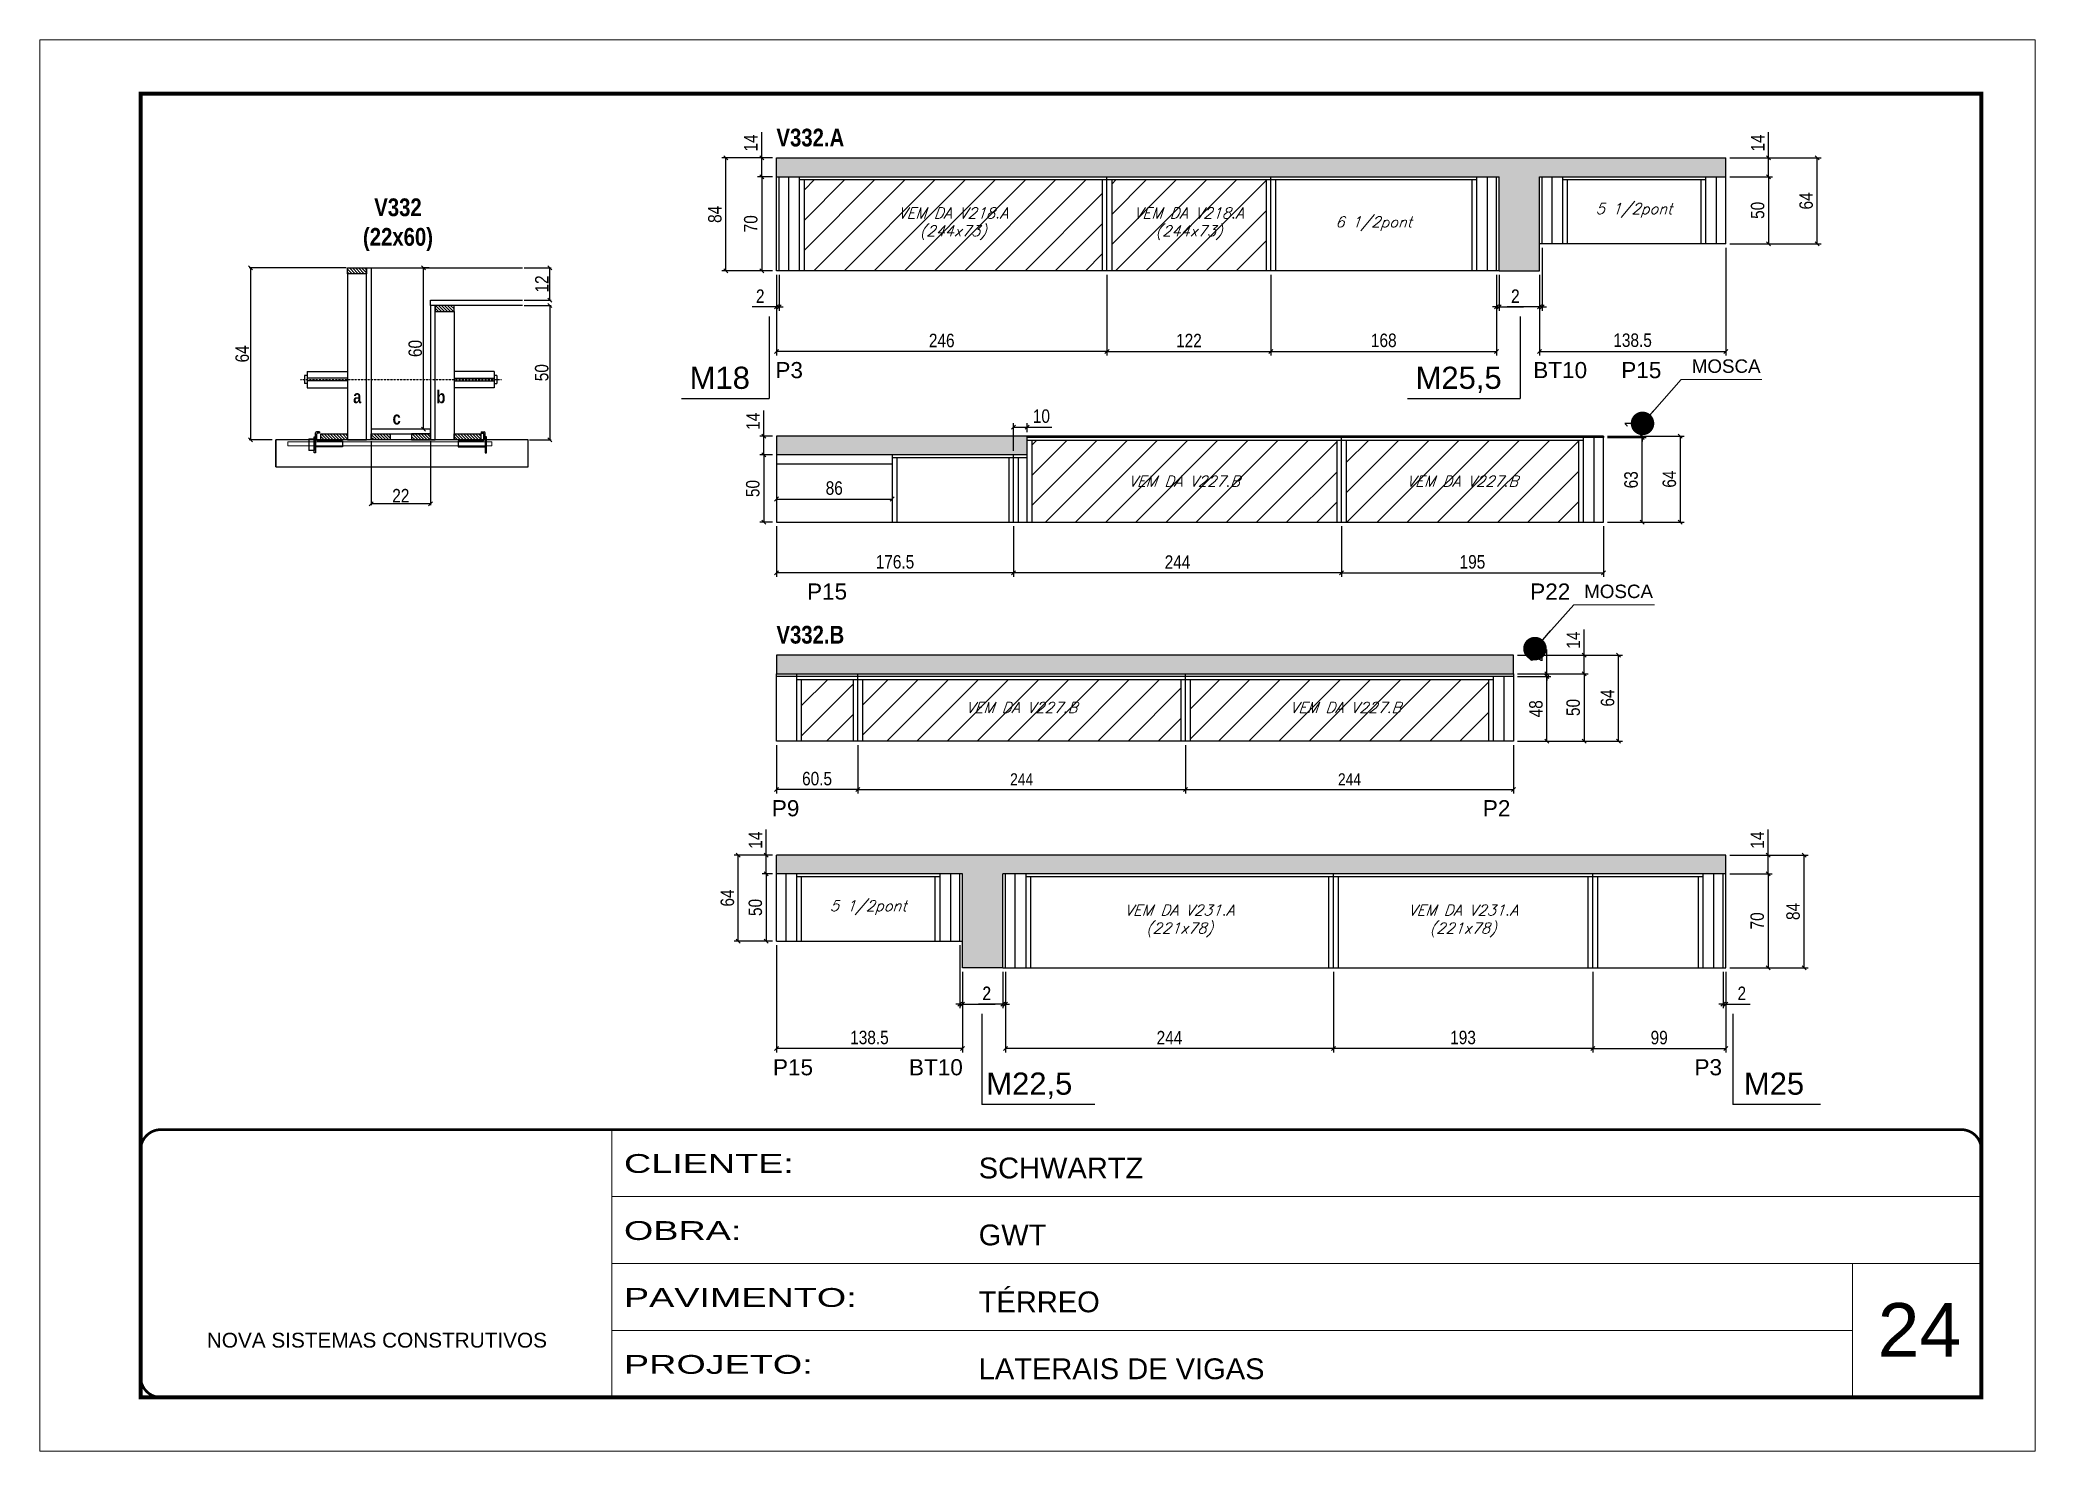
# Model space of a CAD drawing. Extents: x 2603 to 22413, y 1253 to 30260.
# Drawn here: x 17923 to 19408, y 23076 to 24126 of the extents above; entities that cross this region are included whole.
import ezdxf

# ---------------------------------------------------------------- set-up
doc = ezdxf.new("R2010")
doc.units = 0
for name, pattern in [('CONTINUO', [0]), ('DASHED', [0.75, 0.5, -0.25]), ('HIDDEN', [0.375, 0.25, -0.125])]:
    doc.linetypes.add(name, pattern=pattern)
for name, color, linetype in [('5', 5, 'Continuous'), ('barrote', 251, 'Continuous'), ('COTA', 241, 'Continuous'), ('detalhes', 4, 'Continuous'), ('NOMENCLATURA', 7, 'Continuous'), ('Painéis', 200, 'Continuous'), ('presilha', 1, 'Continuous'), ('SARR_2.2x10', 60, 'Continuous'), ('SARR_2.2x7', 40, 'Continuous'), ('SARR_3.5x7', 81, 'Continuous'), ('TENSOR', 3, 'Continuous'), ('texto', 7, 'Continuous')]:
    doc.layers.add(name, color=color, linetype=linetype)
for name, color, linetype, lineweight in [('CARIMBO', 255, 'Continuous', 9), ('CONCRETO', 251, 'Continuous', 25), ('Folhas', 255, 'Continuous', 9), ('Hachura', 251, 'Continuous', 9), ('SARRAFO DE PRESSAO', 251, 'DASHED', 9), ('SCO-___-LAJ', 2, 'Continuous', 0)]:
    doc.layers.add(name, color=color, linetype=linetype, lineweight=lineweight)
doc.styles.add('ARIAL', font='arial.ttf')
doc.styles.add('COTA TECNICA', font='techl___.ttf', dxfattribs={"height": 10})
doc.styles.add('COTA TECNICA 2X', font='techl___.ttf', dxfattribs={"height": 10})
doc.styles.add('COTA TECNICA-50', font='techl___.ttf', dxfattribs={"height": 9})
doc.styles.add('Romans', font='romans.shx')
doc.styles.get("Standard").update_dxf_attribs({"font": 'arial.ttf'})
doc.styles.add('TECNICA', font='techb___.ttf', dxfattribs={"height": 10})
doc.styles.add('Tecnologia', font='')
doc.styles.get('Tecnologia').set_extended_font_data('Forgotten Futurist')
doc.dimstyles.new('3x', dxfattribs={"dimtxt": 10, "dimasz": 5, "dimexe": 7, "dimexo": 5, "dimgap": 4, "dimtad": 1, "dimdec": 4, "dimlfac": 0.333333, "dimdsep": 46, "dimtxsty": 'Standard', "dimblk": 'DOT', "dimcen": 0.09, "dimclrd": 1, "dimclre": 1, "dimclrt": 2, "dimadec": 0, "dimazin": 2, "dimtfac": 1, "dimtdec": 4, "dimtmove": 0, "dimatfit": 3, "dimldrblk": 'DOT', "dimfxl": 1, "dimtolj": 1, "dimtzin": 0, "dimlwd": 9, "dimlwe": 9, "dimarcsym": 0})
doc.dimstyles.new('COTA PAINEL-50', dxfattribs={"dimtxt": 9, "dimasz": 3, "dimexe": 3, "dimexo": 3, "dimgap": 3, "dimtad": 1, "dimdec": 1, "dimzin": 12, "dimdsep": 46, "dimtxsty": 'COTA TECNICA-50', "dimblk1": 'OBLIQUE', "dimblk2": 'OBLIQUE', "dimsah": 1, "dimcen": 0.9, "dimclrd": 4, "dimclre": 4, "dimclrt": 240, "dimadec": 1, "dimazin": 3, "dimtfac": 1, "dimtdec": 1, "dimtmove": 0, "dimatfit": 3, "dimfxl": 1, "dimtolj": 1, "dimtzin": 12, "dimarcsym": 0})
doc.dimstyles.new('PAINEL', dxfattribs={"dimtxt": 10, "dimasz": 3, "dimexe": 3, "dimexo": 3, "dimgap": 3, "dimtad": 1, "dimdec": 1, "dimzin": 12, "dimdsep": 46, "dimtxsty": 'COTA TECNICA', "dimblk1": 'OBLIQUE', "dimblk2": 'OBLIQUE', "dimsah": 1, "dimcen": 0.9, "dimclrd": 4, "dimclre": 4, "dimclrt": 240, "dimadec": 1, "dimazin": 3, "dimtfac": 1, "dimtdec": 1, "dimtmove": 0, "dimatfit": 3, "dimfxl": 1, "dimtolj": 1, "dimtzin": 12, "dimarcsym": 0})
doc.dimstyles.new('SECAO', dxfattribs={"dimscale": 0.333333, "dimtxt": 5, "dimasz": 9, "dimexe": 3, "dimexo": 3, "dimgap": 3, "dimtad": 1, "dimdec": 1, "dimlfac": 0.5, "dimzin": 12, "dimdsep": 46, "dimtxsty": 'COTA TECNICA 2X', "dimblk1": 'OBLIQUE', "dimblk2": 'OBLIQUE', "dimsah": 1, "dimcen": 0.9, "dimclrd": 4, "dimclre": 4, "dimclrt": 240, "dimadec": 1, "dimazin": 3, "dimtfac": 1, "dimtdec": 1, "dimtmove": 0, "dimatfit": 3, "dimfxl": 1, "dimtolj": 1, "dimtzin": 12, "dimarcsym": 0})

msp = doc.modelspace()

# ---------------------------------------------------------------- texts
at = {"layer": '5', "linetype": 'Continuous'}
for s, rotation, p in [('P3', 359.99996, (18470.31, 23874.63)), ('BT10', 359.99996, (19034.39, 23874.63)), ('P15', 359.99996, (19099.89, 23874.63)), ('P15', 0.00004, (18493.86, 23709.86)), ('P22', 0.00004, (19032.1, 23709.86)), ('P9', 0.00004, (18467.66, 23548.63)), ('P2', 0.00004, (18996.86, 23548.63)), ('P15', 0.00004, (18468.5, 23355.9)), ('BT10', 0.00004, (18569.72, 23355.9)), ('P3', 0.00004, (19154.37, 23355.9))]:
    msp.add_text(s, height=12, rotation=rotation, dxfattribs=at).set_placement(p)
at = {"layer": 'CARIMBO', "style": 'ARIAL'}
for s, height, p in [('MOSCA', 10, (19152.33, 23878.57)), ('MOSCA', 10, (19072.27, 23710.99)), ('24', 40, (19290.74, 23146.44))]:
    msp.add_text(s, height=height, dxfattribs=at).set_placement(p)
at = {"layer": 'detalhes', "style": 'TECNICA'}
for s, p in [('b', (18217.99, 23856)), ('a', (18156.01, 23856.01)), ('c', (18185.35, 23840.15))]:
    msp.add_text(s, height=9.6, dxfattribs=at).set_placement(p)
at = {"layer": 'NOMENCLATURA', "style": 'TECNICA'}
for s, p in [('V332.A', (18471.09, 24047.05)), ('V332.B', (18471.09, 23677.13))]:
    msp.add_text(s, height=13.2, dxfattribs=at).set_placement(p)
at = {"layer": 'NOMENCLATURA', "linetype": 'Continuous'}
for s, p in [('M18', (18406.5, 23866.65)), ('M25,5', (18946.79, 23866.65)), ('M22,5', (18627.25, 23341.46)), ('M25', (19191.12, 23341.46))]:
    msp.add_text(s, height=16.5, dxfattribs=at).set_placement(p)
at = {"layer": 'NOMENCLATURA', "insert": (18189.39, 24008.37), "char_height": 13.2, "attachment_point": 2, "style": 'TECNICA'}
msp.add_mtext_dynamic_manual_height_columns('V332\\P(22x60)', width=300.2766, gutter_width=1, heights=[0], dxfattribs=at)
at = {"layer": 'texto', "color": 2, "char_height": 8, "attachment_point": 5, "style": 'Romans'}
for s, insert in [('{\\Q19;\\C256;VEM DA V218.A\\P(244x73)}', (18602.59, 23989.53)), ('{\\Q19;\\C256;VEM DA V218.A\\P(244x73)}', (18778.09, 23989.53)), ('{\\Q19;\\C256;5 1/2pont}', (19109.34, 23999.43)), ('{\\Q19;\\C256;6 1/2pont}', (18915.59, 23989.53)), ('{\\Q19;\\C256;VEM DA V227.B}', (18774.59, 23797.92)), ('{\\Q19;\\C256;VEM DA V227.B}', (18981.59, 23797.92)), ('{\\Q19;\\C256;VEM DA V227.B}', (18653.59, 23629.61)), ('{\\Q19;\\C256;VEM DA V227.B}', (18894.59, 23629.61)), ('{\\Q19;\\C256;5 1/2pont}', (18539.34, 23480.7)), ('{\\Q19;\\C256;VEM DA V231.A^J(221x78)}', (18771.09, 23470.8)), ('{\\Q19;\\C256;VEM DA V231.A^J(221x78)}', (18982.09, 23470.8))]:
    msp.add_mtext(s, dxfattribs=dict(at, insert=insert))

# ---------------------------------------------------------------- blocks, each defined once
blk = doc.blocks.new('9999999999')
at = {"color": 30, "linetype": 'CONTINUO'}
for p, q in [((98564.6, 34230.2), (98564.6, 34429.4)), ((98564.6, 34379.6), (99584, 34379.6)), ((98564.6, 34329.8), (99488, 34329.8)), ((99584, 34329.8), (99488, 34329.8)), ((99488, 34329.8), (99488, 34230.2)), ((98564.6, 34280), (99488, 34280))]:
    blk.add_line(p, q, dxfattribs=at)
at = {"color": 30, "linetype": 'CONTINUO', "const_width": 2}
blk.add_lwpolyline([(99584, 34230.2), (99584, 34414.4, 0.414214), (99569, 34429.4), (98229, 34429.4, 0.414214), (98214, 34414.4), (98214, 34245.2, 0.414214), (98229, 34230.2), (99584, 34230.2)], format="xyb", dxfattribs=at)
at = {"layer": 'Folhas'}
blk.add_lwpolyline([(98139, 34190.2), (99624, 34190.2), (99624, 35240.2), (98139, 35240.2)], close=True, dxfattribs=at)
at = {"layer": 'Folhas', "color": 30, "const_width": 3}
blk.add_lwpolyline([(98214, 34230.2), (99584, 34230.2), (99584, 35200.2), (98214, 35200.2)], close=True, dxfattribs=at)
at = {"color": 7, "linetype": 'Continuous', "ltscale": 5, "style": 'ARIAL'}
for s, height, p in [('SCHWARTZ', 15.48, (98837.7, 34393.1)), ('GWT', 15.48, (98837.7, 34343.3)), ('TÉRREO', 15.48, (98837.7, 34293.5)), ('NOVA SISTEMAS CONSTRUTIVOS', 11.059, (98263.2, 34267.2)), ('LATERAIS DE VIGAS', 15.483, (98837.7, 34243.7))]:
    blk.add_text(s, height=height, dxfattribs=at).set_placement(p)
at = {"layer": 'Folhas', "color": 7, "style": 'Tecnologia', "width": 1.5}
for s, p in [('CLIENTE:', (98573.7, 34397.2)), ('OBRA:', (98573.7, 34347.3)), ('PAVIMENTO:', (98573.7, 34297.5)), ('PROJETO:', (98573.7, 34247.7))]:
    blk.add_text(s, height=14, dxfattribs=at).set_placement(p)
blk = doc.blocks.new('_Oblique')
at = {"color": 0, "linetype": 'ByBlock', "lineweight": -2}
blk.add_line((-0.5, -0.5), (0.5, 0.5), dxfattribs=at)
blk = doc.blocks.new('*D134')
at = {"layer": 'COTA', "color": 4, "lineweight": -2, "transparency": 16777216}
for p, q in [((18169.5, 23827.7), (18169.5, 23780.2)), ((18213.5, 23827.7), (18213.5, 23780.2)), ((18213.5, 23781.2), (18169.5, 23781.2))]:
    blk.add_line(p, q, dxfattribs=at)
at = {"layer": 'Defpoints', "color": 0, "transparency": 16777216}
for p in [(18169.5, 23828.7), (18213.5, 23828.7), (18169.5, 23781.2)]:
    blk.add_point(p, dxfattribs=at)
at = {"layer": 'COTA', "color": 4, "lineweight": -2, "transparency": 16777216, "xscale": 3, "yscale": 3, "zscale": 3, "rotation": 180}
blk.add_blockref('_Oblique', (18169.5, 23781.2), dxfattribs=at)
at = {"layer": 'COTA', "color": 4, "lineweight": -2, "transparency": 16777216, "xscale": 3, "yscale": 3, "zscale": 3}
blk.add_blockref('_Oblique', (18213.5, 23781.2), dxfattribs=at)
at = {"layer": 'COTA', "color": 240, "transparency": 16777216, "insert": (18191.5, 23787.2), "char_height": 10, "attachment_point": 5, "style": 'COTA TECNICA 2X'}
blk.add_mtext('\\A1;22', dxfattribs=at)
blk = doc.blocks.new('PRESILHA METÁLICA 1')
at = {"layer": 'presilha'}
for p, q in [((0, 13), (6, 13)), ((0, 13), (0, 0)), ((6, 0), (0, 0)), ((6, 15.5), (7.5, 15.5)), ((6, -2.5), (6, 15.5)), ((6, 13), (6, 0)), ((7.5, 10.6), (7.5, 19.9)), ((7.5, 15.5), (7.5, -2.5)), ((37.5, 4.1), (7.5, 4.1)), ((12, 21), (8.6, 21)), ((9, 11.6), (9, 18.9)), ((12, 19.5), (9.6, 19.5)), ((37.5, 11), (9.6, 11)), ((12, 21), (12, 19.5)), ((37.5, 11), (37.5, 4.1)), ((7.5, -2.5), (6, -2.5))]:
    blk.add_line(p, q, dxfattribs=at)
for centre, radius, start, end in [((8.6, 19.9), 1.14, 90, 180), ((9.6, 18.9), 0.57, 90, 180), ((9.6, 11.6), 0.57, 180, 270)]:
    blk.add_arc(centre, radius, start, end, dxfattribs=at)
blk = doc.blocks.new('PRESILHA METÁLICA 2')
at = {"layer": 'presilha'}
for p, q in [((-5.2, 23.5), (-5.2, 22)), ((-5.2, 23.5), (-1.9, 23.5)), ((-0.8, 14.6), (-0.8, 22.4)), ((-30.8, 13.5), (-30.8, 6.6)), ((-30.8, 13.5), (-2.8, 13.5)), ((-30.8, 6.6), (-0.8, 6.6)), ((-5.2, 22), (-2.8, 22)), ((-2.2, 14.1), (-2.2, 21.4)), ((0.8, 18), (-0.8, 18)), ((-0.8, 18), (-0.8, 0)), ((-0.8, 0), (0.8, 0)), ((0.8, 0), (0.8, 18))]:
    blk.add_line(p, q, dxfattribs=at)
for centre, radius, start, end in [((-1.9, 22.4), 1.14, 0, 90), ((-2.8, 21.4), 0.57, 0, 90), ((-2.8, 14.1), 0.57, 270, 0)]:
    blk.add_arc(centre, radius, start, end, dxfattribs=at)
blk = doc.blocks.new('*D135')
at = {"layer": 'COTA', "color": 4, "lineweight": -2, "transparency": 16777216}
for p, q in [((18283.2, 23928.7), (18303.5, 23928.7)), ((18302.5, 23928.7), (18302.5, 23828.7)), ((18287.3, 23828.7), (18303.5, 23828.7))]:
    blk.add_line(p, q, dxfattribs=at)
at = {"layer": 'Defpoints', "color": 0, "transparency": 16777216}
for p in [(18282.2, 23928.7), (18286.3, 23828.7), (18302.5, 23828.7)]:
    blk.add_point(p, dxfattribs=at)
at = {"layer": 'COTA', "color": 4, "lineweight": -2, "transparency": 16777216, "xscale": 3, "yscale": 3, "zscale": 3}
for p, rotation in [((18302.5, 23928.7), 90), ((18302.5, 23828.7), 270)]:
    blk.add_blockref('_Oblique', p, dxfattribs=dict(at, rotation=rotation))
at = {"layer": 'COTA', "color": 240, "transparency": 16777216, "insert": (18296.4, 23878.7), "char_height": 10, "attachment_point": 5, "rotation": 90, "style": 'COTA TECNICA 2X'}
blk.add_mtext('\\A1;50', dxfattribs=at)
blk = doc.blocks.new('*D136')
at = {"layer": 'COTA', "color": 4, "lineweight": -2, "transparency": 16777216}
for p, q in [((18283.2, 23956.7), (18303.5, 23956.7)), ((18302.5, 23932.7), (18302.5, 23956.7)), ((18283.2, 23932.7), (18303.5, 23932.7))]:
    blk.add_line(p, q, dxfattribs=at)
at = {"layer": 'Defpoints', "color": 0, "transparency": 16777216}
for p in [(18282.2, 23956.7), (18302.5, 23956.7), (18282.2, 23932.7)]:
    blk.add_point(p, dxfattribs=at)
at = {"layer": 'COTA', "color": 4, "lineweight": -2, "transparency": 16777216, "xscale": 3, "yscale": 3, "zscale": 3}
for p, rotation in [((18302.5, 23956.7), 90), ((18302.5, 23932.7), 270)]:
    blk.add_blockref('_Oblique', p, dxfattribs=dict(at, rotation=rotation))
at = {"layer": 'COTA', "color": 240, "transparency": 16777216, "insert": (18296.5, 23944.7), "char_height": 10, "attachment_point": 5, "rotation": 90, "style": 'COTA TECNICA 2X'}
blk.add_mtext('\\A1;12', dxfattribs=at)
blk = doc.blocks.new('*D137')
at = {"layer": 'COTA', "color": 4, "lineweight": -2, "transparency": 16777216}
for p, q in [((18150.9, 23956.7), (18078.6, 23956.7)), ((18079.6, 23956.7), (18079.6, 23828.7)), ((18095.7, 23828.7), (18078.6, 23828.7))]:
    blk.add_line(p, q, dxfattribs=at)
at = {"layer": 'Defpoints', "color": 0, "transparency": 16777216}
for p in [(18151.9, 23956.7), (18079.6, 23828.7), (18096.7, 23828.7)]:
    blk.add_point(p, dxfattribs=at)
at = {"layer": 'COTA', "color": 4, "lineweight": -2, "transparency": 16777216, "xscale": 3, "yscale": 3, "zscale": 3}
for p, rotation in [((18079.6, 23956.7), 90), ((18079.6, 23828.7), 270)]:
    blk.add_blockref('_Oblique', p, dxfattribs=dict(at, rotation=rotation))
at = {"layer": 'COTA', "color": 240, "transparency": 16777216, "insert": (18073.5, 23892.7), "char_height": 10, "attachment_point": 5, "rotation": 90, "style": 'COTA TECNICA 2X'}
blk.add_mtext('\\A1;64', dxfattribs=at)
blk = doc.blocks.new('*D986')
at = {"layer": 'COTA', "color": 4, "lineweight": -2, "transparency": 16777216}
for p, q in [((18212.5, 23956.7), (18207.4, 23956.7)), ((18208.4, 23836.7), (18208.4, 23956.7)), ((18212.5, 23836.7), (18207.4, 23836.7))]:
    blk.add_line(p, q, dxfattribs=at)
at = {"layer": 'Defpoints', "color": 0, "transparency": 16777216}
for p in [(18208.4, 23956.7), (18213.5, 23956.7), (18213.5, 23836.7)]:
    blk.add_point(p, dxfattribs=at)
at = {"layer": 'COTA', "color": 4, "lineweight": -2, "transparency": 16777216, "xscale": 3, "yscale": 3, "zscale": 3}
for p, rotation in [((18208.4, 23956.7), 90), ((18208.4, 23836.7), 270)]:
    blk.add_blockref('_Oblique', p, dxfattribs=dict(at, rotation=rotation))
at = {"layer": 'COTA', "color": 240, "transparency": 16777216, "insert": (18202.3, 23896.7), "char_height": 10, "attachment_point": 5, "rotation": 90, "style": 'COTA TECNICA 2X'}
blk.add_mtext('\\A1;60', dxfattribs=at)
blk = doc.blocks.new('*D987')
at = {"layer": 'COTA', "color": 4, "linetype": 'ByBlock', "lineweight": -2, "transparency": 16777216}
for p, q in [((18471.1, 23951.5), (18471.1, 23891.5)), ((18717.1, 23951.5), (18717.1, 23891.5)), ((18717.1, 23894.5), (18471.1, 23894.5))]:
    blk.add_line(p, q, dxfattribs=at)
at = {"layer": 'Defpoints', "color": 0, "linetype": 'ByBlock', "transparency": 16777216}
for p in [(18471.1, 23954.5), (18717.1, 23954.5), (18471.1, 23894.5)]:
    blk.add_point(p, dxfattribs=at)
at = {"layer": 'COTA', "color": 4, "linetype": 'ByBlock', "lineweight": -2, "transparency": 16777216, "xscale": 3, "yscale": 3, "zscale": 3, "rotation": 180}
blk.add_blockref('_Oblique', (18471.1, 23894.5), dxfattribs=at)
at = {"layer": 'COTA', "color": 4, "linetype": 'ByBlock', "lineweight": -2, "transparency": 16777216, "xscale": 3, "yscale": 3, "zscale": 3}
blk.add_blockref('_Oblique', (18717.1, 23894.5), dxfattribs=at)
at = {"layer": 'COTA', "color": 240, "linetype": 'ByBlock', "transparency": 16777216, "insert": (18594.1, 23902.6), "char_height": 10, "attachment_point": 5, "style": 'COTA TECNICA'}
blk.add_mtext('\\A1;246', dxfattribs=at)
blk = doc.blocks.new('*D988')
at = {"layer": 'COTA', "color": 4, "linetype": 'ByBlock', "lineweight": -2, "transparency": 16777216}
for p, q in [((18717.1, 23951.5), (18717.1, 23891.5)), ((18839.1, 23951.5), (18839.1, 23891.5)), ((18717.1, 23894.5), (18839.1, 23894.5))]:
    blk.add_line(p, q, dxfattribs=at)
at = {"layer": 'Defpoints', "color": 0, "linetype": 'ByBlock', "transparency": 16777216}
for p in [(18717.1, 23954.5), (18839.1, 23954.5), (18839.1, 23894.5)]:
    blk.add_point(p, dxfattribs=at)
at = {"layer": 'COTA', "color": 4, "linetype": 'ByBlock', "lineweight": -2, "transparency": 16777216, "xscale": 3, "yscale": 3, "zscale": 3, "rotation": 180}
blk.add_blockref('_Oblique', (18717.1, 23894.5), dxfattribs=at)
at = {"layer": 'COTA', "color": 4, "linetype": 'ByBlock', "lineweight": -2, "transparency": 16777216, "xscale": 3, "yscale": 3, "zscale": 3}
blk.add_blockref('_Oblique', (18839.1, 23894.5), dxfattribs=at)
at = {"layer": 'COTA', "color": 240, "linetype": 'ByBlock', "transparency": 16777216, "insert": (18778.1, 23902.6), "char_height": 10, "attachment_point": 5, "style": 'COTA TECNICA'}
blk.add_mtext('\\A1;122', dxfattribs=at)
blk = doc.blocks.new('*D989')
at = {"layer": 'COTA', "color": 4, "linetype": 'ByBlock', "lineweight": -2, "transparency": 16777216}
for p, q in [((18839.1, 23951.5), (18839.1, 23891.5)), ((19007.1, 23951.5), (19007.1, 23891.5)), ((18839.1, 23894.5), (19007.1, 23894.5))]:
    blk.add_line(p, q, dxfattribs=at)
at = {"layer": 'Defpoints', "color": 0, "linetype": 'ByBlock', "transparency": 16777216}
for p in [(18839.1, 23954.5), (19007.1, 23954.5), (19007.1, 23894.5)]:
    blk.add_point(p, dxfattribs=at)
at = {"layer": 'COTA', "color": 4, "linetype": 'ByBlock', "lineweight": -2, "transparency": 16777216, "xscale": 3, "yscale": 3, "zscale": 3, "rotation": 180}
blk.add_blockref('_Oblique', (18839.1, 23894.5), dxfattribs=at)
at = {"layer": 'COTA', "color": 4, "linetype": 'ByBlock', "lineweight": -2, "transparency": 16777216, "xscale": 3, "yscale": 3, "zscale": 3}
blk.add_blockref('_Oblique', (19007.1, 23894.5), dxfattribs=at)
at = {"layer": 'COTA', "color": 240, "linetype": 'ByBlock', "transparency": 16777216, "insert": (18923.1, 23902.7), "char_height": 10, "attachment_point": 5, "style": 'COTA TECNICA'}
blk.add_mtext('\\A1;168', dxfattribs=at)
blk = doc.blocks.new('*D990')
at = {"layer": 'COTA', "color": 4, "linetype": 'ByBlock', "lineweight": -2, "transparency": 16777216}
for p, q in [((19007.1, 23951.5), (19007.1, 23924.6)), ((19009.1, 23951.5), (19009.1, 23924.6)), ((19007.1, 23927.6), (19004.1, 23927.6)), ((19007.1, 23927.6), (19009.1, 23927.6)), ((19009.1, 23927.6), (19027.2, 23927.6))]:
    blk.add_line(p, q, dxfattribs=at)
at = {"layer": 'Defpoints', "color": 0, "linetype": 'ByBlock', "transparency": 16777216}
for p in [(19007.1, 23954.5), (19009.1, 23954.5), (19009.1, 23927.6)]:
    blk.add_point(p, dxfattribs=at)
at = {"layer": 'COTA', "color": 4, "linetype": 'ByBlock', "lineweight": -2, "transparency": 16777216, "xscale": 3, "yscale": 3, "zscale": 3}
blk.add_blockref('_Oblique', (19007.1, 23927.6), dxfattribs=at)
at = {"layer": 'COTA', "color": 4, "linetype": 'ByBlock', "lineweight": -2, "transparency": 16777216, "xscale": 3, "yscale": 3, "zscale": 3, "rotation": 180}
blk.add_blockref('_Oblique', (19009.1, 23927.6), dxfattribs=at)
at = {"layer": 'COTA', "color": 240, "linetype": 'ByBlock', "transparency": 16777216, "insert": (19021.1, 23935.6), "char_height": 10, "attachment_point": 5, "style": 'COTA TECNICA'}
blk.add_mtext('\\A1;2', dxfattribs=at)
blk = doc.blocks.new('*D991')
at = {"layer": 'COTA', "color": 4, "linetype": 'ByBlock', "lineweight": -2, "transparency": 16777216}
for p, q in [((18471.1, 23951.5), (18471.1, 23924.6)), ((18473.1, 23951.5), (18473.1, 23924.6)), ((18471.1, 23927.6), (18453, 23927.6)), ((18473.1, 23927.6), (18471.1, 23927.6)), ((18473.1, 23927.6), (18476.1, 23927.6))]:
    blk.add_line(p, q, dxfattribs=at)
at = {"layer": 'Defpoints', "color": 0, "linetype": 'ByBlock', "transparency": 16777216}
for p in [(18471.1, 23954.5), (18473.1, 23954.5), (18471.1, 23927.6)]:
    blk.add_point(p, dxfattribs=at)
at = {"layer": 'COTA', "color": 4, "linetype": 'ByBlock', "lineweight": -2, "transparency": 16777216, "xscale": 3, "yscale": 3, "zscale": 3}
blk.add_blockref('_Oblique', (18471.1, 23927.6), dxfattribs=at)
at = {"layer": 'COTA', "color": 4, "linetype": 'ByBlock', "lineweight": -2, "transparency": 16777216, "xscale": 3, "yscale": 3, "zscale": 3, "rotation": 180}
blk.add_blockref('_Oblique', (18473.1, 23927.6), dxfattribs=at)
at = {"layer": 'COTA', "color": 240, "linetype": 'ByBlock', "transparency": 16777216, "insert": (18459, 23935.6), "char_height": 10, "attachment_point": 5, "style": 'COTA TECNICA'}
blk.add_mtext('\\A1;2', dxfattribs=at)
blk = doc.blocks.new('*D992')
at = {"layer": 'COTA', "color": 4, "linetype": 'ByBlock', "lineweight": -2, "transparency": 16777216}
for p, q in [((18468.1, 24024.5), (18457.1, 24024.5)), ((18460.1, 24024.5), (18460.1, 23954.5)), ((18468.1, 23954.5), (18457.1, 23954.5))]:
    blk.add_line(p, q, dxfattribs=at)
at = {"layer": 'Defpoints', "color": 0, "linetype": 'ByBlock', "transparency": 16777216}
for p in [(18471.1, 24024.5), (18460.1, 23954.5), (18471.1, 23954.5)]:
    blk.add_point(p, dxfattribs=at)
at = {"layer": 'COTA', "color": 4, "linetype": 'ByBlock', "lineweight": -2, "transparency": 16777216, "xscale": 3, "yscale": 3, "zscale": 3}
for p, rotation in [((18460.1, 24024.5), 90), ((18460.1, 23954.5), 270)]:
    blk.add_blockref('_Oblique', p, dxfattribs=dict(at, rotation=rotation))
at = {"layer": 'COTA', "color": 240, "linetype": 'ByBlock', "transparency": 16777216, "insert": (18452, 23989.5), "char_height": 10, "attachment_point": 5, "rotation": 90, "style": 'COTA TECNICA'}
blk.add_mtext('\\A1;70', dxfattribs=at)
blk = doc.blocks.new('*D993')
at = {"layer": 'COTA', "color": 4, "linetype": 'ByBlock', "lineweight": -2, "transparency": 16777216}
for p, q in [((18460.1, 24038.5), (18460.1, 24057.6)), ((18468.1, 24038.5), (18457.1, 24038.5)), ((18460.1, 24024.5), (18460.1, 24038.5)), ((18468.1, 24024.5), (18457.1, 24024.5))]:
    blk.add_line(p, q, dxfattribs=at)
at = {"layer": 'Defpoints', "color": 0, "linetype": 'ByBlock', "transparency": 16777216}
for p in [(18460.1, 24038.5), (18471.1, 24038.5), (18471.1, 24024.5)]:
    blk.add_point(p, dxfattribs=at)
at = {"layer": 'COTA', "color": 4, "linetype": 'ByBlock', "lineweight": -2, "transparency": 16777216, "xscale": 3, "yscale": 3, "zscale": 3}
for p, rotation in [((18460.1, 24038.5), 90), ((18460.1, 24024.5), 270)]:
    blk.add_blockref('_Oblique', p, dxfattribs=dict(at, rotation=rotation))
at = {"layer": 'COTA', "color": 240, "linetype": 'ByBlock', "transparency": 16777216, "insert": (18452, 24049.6), "char_height": 10, "attachment_point": 5, "rotation": 90, "style": 'COTA TECNICA'}
blk.add_mtext('\\A1;14', dxfattribs=at)
blk = doc.blocks.new('*D952')
at = {"layer": 'COTA', "color": 4, "linetype": 'ByBlock', "lineweight": -2, "transparency": 16777216}
for p, q in [((19177.6, 23971.5), (19177.6, 23891.5)), ((19039.1, 23951.5), (19039.1, 23891.5)), ((19039.1, 23894.5), (19177.6, 23894.5))]:
    blk.add_line(p, q, dxfattribs=at)
at = {"layer": 'Defpoints', "color": 0, "linetype": 'ByBlock', "transparency": 16777216}
for p in [(19177.6, 23974.5), (19039.1, 23954.5), (19177.6, 23894.5)]:
    blk.add_point(p, dxfattribs=at)
at = {"layer": 'COTA', "color": 4, "linetype": 'ByBlock', "lineweight": -2, "transparency": 16777216, "xscale": 3, "yscale": 3, "zscale": 3, "rotation": 180}
blk.add_blockref('_Oblique', (19039.1, 23894.5), dxfattribs=at)
at = {"layer": 'COTA', "color": 4, "linetype": 'ByBlock', "lineweight": -2, "transparency": 16777216, "xscale": 3, "yscale": 3, "zscale": 3}
blk.add_blockref('_Oblique', (19177.6, 23894.5), dxfattribs=at)
at = {"layer": 'COTA', "color": 240, "linetype": 'ByBlock', "transparency": 16777216, "insert": (19108.3, 23902.8), "char_height": 10, "attachment_point": 5, "style": 'COTA TECNICA'}
blk.add_mtext('\\A1;138.5', dxfattribs=at)
blk = doc.blocks.new('*D953')
at = {"layer": 'COTA', "color": 4, "linetype": 'ByBlock', "lineweight": -2, "transparency": 16777216}
for p, q in [((19041.1, 23971.5), (19041.1, 23924.6)), ((19039.1, 23951.5), (19039.1, 23924.6)), ((19039.1, 23927.6), (19014.9, 23927.6)), ((19041.1, 23927.6), (19039.1, 23927.6)), ((19041.1, 23927.6), (19044.1, 23927.6))]:
    blk.add_line(p, q, dxfattribs=at)
at = {"layer": 'Defpoints', "color": 0, "linetype": 'ByBlock', "transparency": 16777216}
for p in [(19041.1, 23974.5), (19039.1, 23954.5), (19039.1, 23927.6)]:
    blk.add_point(p, dxfattribs=at)
at = {"layer": 'COTA', "color": 4, "linetype": 'ByBlock', "lineweight": -2, "transparency": 16777216, "xscale": 3, "yscale": 3, "zscale": 3}
blk.add_blockref('_Oblique', (19039.1, 23927.6), dxfattribs=at)
at = {"layer": 'COTA', "color": 4, "linetype": 'ByBlock', "lineweight": -2, "transparency": 16777216, "xscale": 3, "yscale": 3, "zscale": 3, "rotation": 180}
blk.add_blockref('_Oblique', (19041.1, 23927.6), dxfattribs=at)
at = {"layer": 'COTA', "color": 240, "linetype": 'ByBlock', "transparency": 16777216, "insert": (19021, 23935.6), "char_height": 10, "attachment_point": 5, "style": 'COTA TECNICA'}
blk.add_mtext('\\A1;2', dxfattribs=at)
blk = doc.blocks.new('*D954')
at = {"layer": 'COTA', "color": 4, "linetype": 'ByBlock', "lineweight": -2, "transparency": 16777216}
for p, q in [((19180.6, 24024.5), (19212.5, 24024.5)), ((19209.5, 24024.5), (19209.5, 23974.5)), ((19180.6, 23974.5), (19212.5, 23974.5))]:
    blk.add_line(p, q, dxfattribs=at)
at = {"layer": 'Defpoints', "color": 0, "linetype": 'ByBlock', "transparency": 16777216}
for p in [(19177.6, 24024.5), (19177.6, 23974.5), (19209.5, 23974.5)]:
    blk.add_point(p, dxfattribs=at)
at = {"layer": 'COTA', "color": 4, "linetype": 'ByBlock', "lineweight": -2, "transparency": 16777216, "xscale": 3, "yscale": 3, "zscale": 3}
for p, rotation in [((19209.5, 24024.5), 90), ((19209.5, 23974.5), 270)]:
    blk.add_blockref('_Oblique', p, dxfattribs=dict(at, rotation=rotation))
at = {"layer": 'COTA', "color": 240, "linetype": 'ByBlock', "transparency": 16777216, "insert": (19201.4, 23999.5), "char_height": 10, "attachment_point": 5, "rotation": 90, "style": 'COTA TECNICA'}
blk.add_mtext('\\A1;50', dxfattribs=at)
blk = doc.blocks.new('*D955')
at = {"layer": 'COTA', "color": 4, "linetype": 'ByBlock', "lineweight": -2, "transparency": 16777216}
for p, q in [((19209.5, 24038.5), (19209.5, 24057.6)), ((19180.6, 24038.5), (19212.5, 24038.5)), ((19209.5, 24024.5), (19209.5, 24038.5)), ((19180.6, 24024.5), (19212.5, 24024.5))]:
    blk.add_line(p, q, dxfattribs=at)
at = {"layer": 'Defpoints', "color": 0, "linetype": 'ByBlock', "transparency": 16777216}
for p in [(19177.6, 24038.5), (19209.5, 24038.5), (19177.6, 24024.5)]:
    blk.add_point(p, dxfattribs=at)
at = {"layer": 'COTA', "color": 4, "linetype": 'ByBlock', "lineweight": -2, "transparency": 16777216, "xscale": 3, "yscale": 3, "zscale": 3}
for p, rotation in [((19209.5, 24038.5), 90), ((19209.5, 24024.5), 270)]:
    blk.add_blockref('_Oblique', p, dxfattribs=dict(at, rotation=rotation))
at = {"layer": 'COTA', "color": 240, "linetype": 'ByBlock', "transparency": 16777216, "insert": (19201.5, 24049.6), "char_height": 10, "attachment_point": 5, "rotation": 90, "style": 'COTA TECNICA'}
blk.add_mtext('\\A1;14', dxfattribs=at)
blk = doc.blocks.new('*D956')
at = {"layer": 'COTA', "color": 4, "linetype": 'ByBlock', "lineweight": -2, "transparency": 16777216}
for p, q in [((19180.6, 24038.5), (19248.6, 24038.5)), ((19245.6, 23974.5), (19245.6, 24038.5)), ((19180.6, 23974.5), (19248.6, 23974.5))]:
    blk.add_line(p, q, dxfattribs=at)
at = {"layer": 'Defpoints', "color": 0, "linetype": 'ByBlock', "transparency": 16777216}
for p in [(19177.6, 24038.5), (19245.6, 24038.5), (19177.6, 23974.5)]:
    blk.add_point(p, dxfattribs=at)
at = {"layer": 'COTA', "color": 4, "linetype": 'ByBlock', "lineweight": -2, "transparency": 16777216, "xscale": 3, "yscale": 3, "zscale": 3}
for p, rotation in [((19245.6, 24038.5), 90), ((19245.6, 23974.5), 270)]:
    blk.add_blockref('_Oblique', p, dxfattribs=dict(at, rotation=rotation))
at = {"layer": 'COTA', "color": 240, "linetype": 'ByBlock', "transparency": 16777216, "insert": (19237.5, 24006.5), "char_height": 10, "attachment_point": 5, "rotation": 90, "style": 'COTA TECNICA'}
blk.add_mtext('\\A1;64', dxfattribs=at)
blk = doc.blocks.new('*D957')
at = {"layer": 'COTA', "color": 4, "linetype": 'ByBlock', "lineweight": -2, "transparency": 16777216}
for p, q in [((18468.1, 24038.5), (18430.4, 24038.5)), ((18433.4, 23954.5), (18433.4, 24038.5)), ((18468.1, 23954.5), (18430.4, 23954.5))]:
    blk.add_line(p, q, dxfattribs=at)
at = {"layer": 'Defpoints', "color": 0, "linetype": 'ByBlock', "transparency": 16777216}
for p in [(18433.4, 24038.5), (18471.1, 24038.5), (18471.1, 23954.5)]:
    blk.add_point(p, dxfattribs=at)
at = {"layer": 'COTA', "color": 4, "linetype": 'ByBlock', "lineweight": -2, "transparency": 16777216, "xscale": 3, "yscale": 3, "zscale": 3}
for p, rotation in [((18433.4, 24038.5), 90), ((18433.4, 23954.5), 270)]:
    blk.add_blockref('_Oblique', p, dxfattribs=dict(at, rotation=rotation))
at = {"layer": 'COTA', "color": 240, "linetype": 'ByBlock', "transparency": 16777216, "insert": (18425.3, 23996.5), "char_height": 10, "attachment_point": 5, "rotation": 90, "style": 'COTA TECNICA'}
blk.add_mtext('\\A1;84', dxfattribs=at)
blk = doc.blocks.new('*D958')
at = {"layer": 'COTA', "color": 4, "linetype": 'ByBlock', "lineweight": -2, "transparency": 16777216}
for p, q in [((18891.6, 23764.5), (18891.6, 23726.8)), ((19086.6, 23764.5), (19086.6, 23726.8)), ((18891.6, 23729.8), (19086.6, 23729.8))]:
    blk.add_line(p, q, dxfattribs=at)
at = {"layer": 'Defpoints', "color": 0, "linetype": 'ByBlock', "transparency": 16777216}
for p in [(18891.6, 23767.5), (19086.6, 23767.5), (19086.6, 23729.8)]:
    blk.add_point(p, dxfattribs=at)
at = {"layer": 'COTA', "color": 4, "linetype": 'ByBlock', "lineweight": -2, "transparency": 16777216, "xscale": 3, "yscale": 3, "zscale": 3, "rotation": 180}
blk.add_blockref('_Oblique', (18891.6, 23729.8), dxfattribs=at)
at = {"layer": 'COTA', "color": 4, "linetype": 'ByBlock', "lineweight": -2, "transparency": 16777216, "xscale": 3, "yscale": 3, "zscale": 3}
blk.add_blockref('_Oblique', (19086.6, 23729.8), dxfattribs=at)
at = {"layer": 'COTA', "color": 240, "linetype": 'ByBlock', "transparency": 16777216, "insert": (18989.1, 23737.9), "char_height": 10, "attachment_point": 5, "style": 'COTA TECNICA'}
blk.add_mtext('\\A1;195', dxfattribs=at)
blk = doc.blocks.new('*D959')
at = {"layer": 'COTA', "color": 4, "linetype": 'ByBlock', "lineweight": -2, "transparency": 16777216}
for p, q in [((18647.6, 23764.5), (18647.6, 23726.8)), ((18891.6, 23764.5), (18891.6, 23726.8)), ((18891.6, 23729.8), (18647.6, 23729.8))]:
    blk.add_line(p, q, dxfattribs=at)
at = {"layer": 'Defpoints', "color": 0, "linetype": 'ByBlock', "transparency": 16777216}
for p in [(18647.6, 23767.5), (18891.6, 23767.5), (18647.6, 23729.8)]:
    blk.add_point(p, dxfattribs=at)
at = {"layer": 'COTA', "color": 4, "linetype": 'ByBlock', "lineweight": -2, "transparency": 16777216, "xscale": 3, "yscale": 3, "zscale": 3, "rotation": 180}
blk.add_blockref('_Oblique', (18647.6, 23729.8), dxfattribs=at)
at = {"layer": 'COTA', "color": 4, "linetype": 'ByBlock', "lineweight": -2, "transparency": 16777216, "xscale": 3, "yscale": 3, "zscale": 3}
blk.add_blockref('_Oblique', (18891.6, 23729.8), dxfattribs=at)
at = {"layer": 'COTA', "color": 240, "linetype": 'ByBlock', "transparency": 16777216, "insert": (18769.6, 23737.8), "char_height": 10, "attachment_point": 5, "style": 'COTA TECNICA'}
blk.add_mtext('\\A1;244', dxfattribs=at)
blk = doc.blocks.new('*D960')
at = {"layer": 'COTA', "color": 4, "linetype": 'ByBlock', "lineweight": -2, "transparency": 16777216}
for p, q in [((18471.1, 23764.5), (18471.1, 23726.8)), ((18647.6, 23764.5), (18647.6, 23726.8)), ((18647.6, 23729.8), (18471.1, 23729.8))]:
    blk.add_line(p, q, dxfattribs=at)
at = {"layer": 'Defpoints', "color": 0, "linetype": 'ByBlock', "transparency": 16777216}
for p in [(18471.1, 23767.5), (18647.6, 23767.5), (18471.1, 23729.8)]:
    blk.add_point(p, dxfattribs=at)
at = {"layer": 'COTA', "color": 4, "linetype": 'ByBlock', "lineweight": -2, "transparency": 16777216, "xscale": 3, "yscale": 3, "zscale": 3, "rotation": 180}
blk.add_blockref('_Oblique', (18471.1, 23729.8), dxfattribs=at)
at = {"layer": 'COTA', "color": 4, "linetype": 'ByBlock', "lineweight": -2, "transparency": 16777216, "xscale": 3, "yscale": 3, "zscale": 3}
blk.add_blockref('_Oblique', (18647.6, 23729.8), dxfattribs=at)
at = {"layer": 'COTA', "color": 240, "linetype": 'ByBlock', "transparency": 16777216, "insert": (18559.3, 23737.9), "char_height": 10, "attachment_point": 5, "style": 'COTA TECNICA'}
blk.add_mtext('\\A1;176.5', dxfattribs=at)
blk = doc.blocks.new('*D961')
at = {"layer": 'COTA', "color": 4, "linetype": 'ByBlock', "lineweight": -2, "transparency": 16777216}
for p, q in [((18647.6, 23820.5), (18647.6, 23841.2)), ((18647.6, 23838.2), (18657.6, 23838.2)), ((18657.6, 23834.5), (18657.6, 23841.2)), ((18657.6, 23838.2), (18676, 23838.2))]:
    blk.add_line(p, q, dxfattribs=at)
at = {"layer": 'Defpoints', "color": 0, "linetype": 'ByBlock', "transparency": 16777216}
for p in [(18657.6, 23838.2), (18657.6, 23831.5), (18647.6, 23817.5)]:
    blk.add_point(p, dxfattribs=at)
at = {"layer": 'COTA', "color": 4, "linetype": 'ByBlock', "lineweight": -2, "transparency": 16777216, "xscale": 3, "yscale": 3, "zscale": 3, "rotation": 180}
blk.add_blockref('_Oblique', (18647.6, 23838.2), dxfattribs=at)
at = {"layer": 'COTA', "color": 4, "linetype": 'ByBlock', "lineweight": -2, "transparency": 16777216, "xscale": 3, "yscale": 3, "zscale": 3}
blk.add_blockref('_Oblique', (18657.6, 23838.2), dxfattribs=at)
at = {"layer": 'COTA', "color": 240, "linetype": 'ByBlock', "transparency": 16777216, "insert": (18668.3, 23846.3), "char_height": 10, "attachment_point": 5, "style": 'COTA TECNICA'}
blk.add_mtext('\\A1;10', dxfattribs=at)
blk = doc.blocks.new('*D962')
at = {"layer": 'COTA', "color": 4, "linetype": 'ByBlock', "lineweight": -2, "transparency": 16777216}
for p, q in [((18471.1, 23789.5), (18471.1, 23781.7)), ((18471.1, 23784.7), (18557.1, 23784.7)), ((18557.1, 23789.5), (18557.1, 23781.7))]:
    blk.add_line(p, q, dxfattribs=at)
at = {"layer": 'Defpoints', "color": 0, "linetype": 'ByBlock', "transparency": 16777216}
for p in [(18471.1, 23792.5), (18557.1, 23792.5), (18557.1, 23784.7)]:
    blk.add_point(p, dxfattribs=at)
at = {"layer": 'COTA', "color": 4, "linetype": 'ByBlock', "lineweight": -2, "transparency": 16777216, "xscale": 3, "yscale": 3, "zscale": 3, "rotation": 180}
blk.add_blockref('_Oblique', (18471.1, 23784.7), dxfattribs=at)
at = {"layer": 'COTA', "color": 4, "linetype": 'ByBlock', "lineweight": -2, "transparency": 16777216, "xscale": 3, "yscale": 3, "zscale": 3}
blk.add_blockref('_Oblique', (18557.1, 23784.7), dxfattribs=at)
at = {"layer": 'COTA', "color": 240, "linetype": 'ByBlock', "transparency": 16777216, "insert": (18514.1, 23792.8), "char_height": 10, "attachment_point": 5, "style": 'COTA TECNICA'}
blk.add_mtext('\\A1;86', dxfattribs=at)
blk = doc.blocks.new('*D963')
at = {"layer": 'COTA', "color": 4, "linetype": 'ByBlock', "lineweight": -2, "transparency": 16777216}
for p, q in [((18468.1, 23817.5), (18458.7, 23817.5)), ((18461.7, 23817.5), (18461.7, 23767.5)), ((18468.1, 23767.5), (18458.7, 23767.5))]:
    blk.add_line(p, q, dxfattribs=at)
at = {"layer": 'Defpoints', "color": 0, "linetype": 'ByBlock', "transparency": 16777216}
for p in [(18471.1, 23817.5), (18461.7, 23767.5), (18471.1, 23767.5)]:
    blk.add_point(p, dxfattribs=at)
at = {"layer": 'COTA', "color": 4, "linetype": 'ByBlock', "lineweight": -2, "transparency": 16777216, "xscale": 3, "yscale": 3, "zscale": 3}
for p, rotation in [((18461.7, 23817.5), 90), ((18461.7, 23767.5), 270)]:
    blk.add_blockref('_Oblique', p, dxfattribs=dict(at, rotation=rotation))
at = {"layer": 'COTA', "color": 240, "linetype": 'ByBlock', "transparency": 16777216, "insert": (18453.5, 23792.5), "char_height": 10, "attachment_point": 5, "rotation": 90, "style": 'COTA TECNICA'}
blk.add_mtext('\\A1;50', dxfattribs=at)
blk = doc.blocks.new('*D964')
at = {"layer": 'COTA', "color": 4, "linetype": 'ByBlock', "lineweight": -2, "transparency": 16777216}
for p, q in [((18461.7, 23831.5), (18461.7, 23850.6)), ((18468.1, 23831.5), (18458.7, 23831.5)), ((18461.7, 23817.5), (18461.7, 23831.5)), ((18468.1, 23817.5), (18458.7, 23817.5))]:
    blk.add_line(p, q, dxfattribs=at)
at = {"layer": 'Defpoints', "color": 0, "linetype": 'ByBlock', "transparency": 16777216}
for p in [(18461.7, 23831.5), (18471.1, 23831.5), (18471.1, 23817.5)]:
    blk.add_point(p, dxfattribs=at)
at = {"layer": 'COTA', "color": 4, "linetype": 'ByBlock', "lineweight": -2, "transparency": 16777216, "xscale": 3, "yscale": 3, "zscale": 3}
for p, rotation in [((18461.7, 23831.5), 90), ((18461.7, 23817.5), 270)]:
    blk.add_blockref('_Oblique', p, dxfattribs=dict(at, rotation=rotation))
at = {"layer": 'COTA', "color": 240, "linetype": 'ByBlock', "transparency": 16777216, "insert": (18453.6, 23842.6), "char_height": 10, "attachment_point": 5, "rotation": 90, "style": 'COTA TECNICA'}
blk.add_mtext('\\A1;14', dxfattribs=at)
blk = doc.blocks.new('*D965')
at = {"layer": 'COTA', "color": 4, "linetype": 'ByBlock', "lineweight": -2, "transparency": 16777216}
for p, q in [((19089.6, 23831.5), (19146.8, 23831.5)), ((19143.8, 23831.5), (19143.8, 23767.5)), ((19089.6, 23767.5), (19146.8, 23767.5))]:
    blk.add_line(p, q, dxfattribs=at)
at = {"layer": 'Defpoints', "color": 0, "linetype": 'ByBlock', "transparency": 16777216}
for p in [(19086.6, 23831.5), (19086.6, 23767.5), (19143.8, 23767.5)]:
    blk.add_point(p, dxfattribs=at)
at = {"layer": 'COTA', "color": 4, "linetype": 'ByBlock', "lineweight": -2, "transparency": 16777216, "xscale": 3, "yscale": 3, "zscale": 3}
for p, rotation in [((19143.8, 23831.5), 90), ((19143.8, 23767.5), 270)]:
    blk.add_blockref('_Oblique', p, dxfattribs=dict(at, rotation=rotation))
at = {"layer": 'COTA', "color": 240, "linetype": 'ByBlock', "transparency": 16777216, "insert": (19135.7, 23799.5), "char_height": 10, "attachment_point": 5, "rotation": 90, "style": 'COTA TECNICA'}
blk.add_mtext('\\A1;64', dxfattribs=at)
blk = doc.blocks.new('*D133')
at = {"layer": 'COTA', "color": 4, "linetype": 'ByBlock', "lineweight": -2, "transparency": 16777216}
for p, q in [((18531.6, 23601.6), (18531.6, 23565.5)), ((18775.6, 23601.6), (18775.6, 23565.5)), ((18531.6, 23568.5), (18775.6, 23568.5))]:
    blk.add_line(p, q, dxfattribs=at)
at = {"layer": 'Defpoints', "color": 0, "linetype": 'ByBlock', "transparency": 16777216}
for p in [(18531.6, 23604.6), (18775.6, 23604.6), (18775.6, 23568.5)]:
    blk.add_point(p, dxfattribs=at)
at = {"layer": 'COTA', "color": 4, "linetype": 'ByBlock', "lineweight": -2, "transparency": 16777216, "xscale": 3, "yscale": 3, "zscale": 3, "rotation": 180}
blk.add_blockref('_Oblique', (18531.6, 23568.5), dxfattribs=at)
at = {"layer": 'COTA', "color": 4, "linetype": 'ByBlock', "lineweight": -2, "transparency": 16777216, "xscale": 3, "yscale": 3, "zscale": 3}
blk.add_blockref('_Oblique', (18775.6, 23568.5), dxfattribs=at)
at = {"layer": 'COTA', "color": 240, "linetype": 'ByBlock', "transparency": 16777216, "insert": (18653.6, 23576.1), "char_height": 9, "attachment_point": 5, "style": 'COTA TECNICA-50'}
blk.add_mtext('\\A1;244', dxfattribs=at)
blk = doc.blocks.new('*D983')
at = {"layer": 'COTA', "color": 4, "linetype": 'ByBlock', "lineweight": -2, "transparency": 16777216}
for p, q in [((18775.6, 23601.6), (18775.6, 23565.5)), ((19019.6, 23601.6), (19019.6, 23565.5)), ((18775.6, 23568.5), (19019.6, 23568.5))]:
    blk.add_line(p, q, dxfattribs=at)
at = {"layer": 'Defpoints', "color": 0, "linetype": 'ByBlock', "transparency": 16777216}
for p in [(18775.6, 23604.6), (19019.6, 23604.6), (19019.6, 23568.5)]:
    blk.add_point(p, dxfattribs=at)
at = {"layer": 'COTA', "color": 4, "linetype": 'ByBlock', "lineweight": -2, "transparency": 16777216, "xscale": 3, "yscale": 3, "zscale": 3, "rotation": 180}
blk.add_blockref('_Oblique', (18775.6, 23568.5), dxfattribs=at)
at = {"layer": 'COTA', "color": 4, "linetype": 'ByBlock', "lineweight": -2, "transparency": 16777216, "xscale": 3, "yscale": 3, "zscale": 3}
blk.add_blockref('_Oblique', (19019.6, 23568.5), dxfattribs=at)
at = {"layer": 'COTA', "color": 240, "linetype": 'ByBlock', "transparency": 16777216, "insert": (18897.6, 23576.1), "char_height": 9, "attachment_point": 5, "style": 'COTA TECNICA-50'}
blk.add_mtext('\\A1;244', dxfattribs=at)
blk = doc.blocks.new('*D926')
at = {"layer": 'COTA', "color": 4, "linetype": 'ByBlock', "lineweight": -2, "transparency": 16777216}
for p, q in [((18471.1, 23601.6), (18471.1, 23565.5)), ((18531.6, 23601.6), (18531.6, 23565.5)), ((18531.6, 23568.5), (18471.1, 23568.5))]:
    blk.add_line(p, q, dxfattribs=at)
at = {"layer": 'Defpoints', "color": 0, "linetype": 'ByBlock', "transparency": 16777216}
for p in [(18471.1, 23604.6), (18531.6, 23604.6), (18471.1, 23568.5)]:
    blk.add_point(p, dxfattribs=at)
at = {"layer": 'COTA', "color": 4, "linetype": 'ByBlock', "lineweight": -2, "transparency": 16777216, "xscale": 3, "yscale": 3, "zscale": 3, "rotation": 180}
blk.add_blockref('_Oblique', (18471.1, 23568.5), dxfattribs=at)
at = {"layer": 'COTA', "color": 4, "linetype": 'ByBlock', "lineweight": -2, "transparency": 16777216, "xscale": 3, "yscale": 3, "zscale": 3}
blk.add_blockref('_Oblique', (18531.6, 23568.5), dxfattribs=at)
at = {"layer": 'COTA', "color": 240, "linetype": 'ByBlock', "transparency": 16777216, "insert": (18501.3, 23576.6), "char_height": 10, "attachment_point": 5, "style": 'COTA TECNICA'}
blk.add_mtext('\\A1;60.5', dxfattribs=at)
blk = doc.blocks.new('*D930')
at = {"layer": 'COTA', "color": 4, "linetype": 'ByBlock', "lineweight": -2, "transparency": 16777216}
for p, q in [((19078.6, 23432.8), (19078.6, 23372.8)), ((19177.6, 23432.8), (19177.6, 23372.8)), ((19078.6, 23375.8), (19177.6, 23375.8))]:
    blk.add_line(p, q, dxfattribs=at)
at = {"layer": 'Defpoints', "color": 0, "linetype": 'ByBlock', "transparency": 16777216}
for p in [(19078.6, 23435.8), (19177.6, 23435.8), (19177.6, 23375.8)]:
    blk.add_point(p, dxfattribs=at)
at = {"layer": 'COTA', "color": 4, "linetype": 'ByBlock', "lineweight": -2, "transparency": 16777216, "xscale": 3, "yscale": 3, "zscale": 3, "rotation": 180}
blk.add_blockref('_Oblique', (19078.6, 23375.8), dxfattribs=at)
at = {"layer": 'COTA', "color": 4, "linetype": 'ByBlock', "lineweight": -2, "transparency": 16777216, "xscale": 3, "yscale": 3, "zscale": 3}
blk.add_blockref('_Oblique', (19177.6, 23375.8), dxfattribs=at)
at = {"layer": 'COTA', "color": 240, "linetype": 'ByBlock', "transparency": 16777216, "insert": (19128.1, 23383.9), "char_height": 10, "attachment_point": 5, "style": 'COTA TECNICA'}
blk.add_mtext('\\A1;99', dxfattribs=at)
blk = doc.blocks.new('*D931')
at = {"layer": 'COTA', "color": 4, "linetype": 'ByBlock', "lineweight": -2, "transparency": 16777216}
for p, q in [((18885.6, 23432.8), (18885.6, 23372.8)), ((19078.6, 23432.8), (19078.6, 23372.8)), ((19078.6, 23375.8), (18885.6, 23375.8))]:
    blk.add_line(p, q, dxfattribs=at)
at = {"layer": 'Defpoints', "color": 0, "linetype": 'ByBlock', "transparency": 16777216}
for p in [(18885.6, 23435.8), (19078.6, 23435.8), (18885.6, 23375.8)]:
    blk.add_point(p, dxfattribs=at)
at = {"layer": 'COTA', "color": 4, "linetype": 'ByBlock', "lineweight": -2, "transparency": 16777216, "xscale": 3, "yscale": 3, "zscale": 3, "rotation": 180}
blk.add_blockref('_Oblique', (18885.6, 23375.8), dxfattribs=at)
at = {"layer": 'COTA', "color": 4, "linetype": 'ByBlock', "lineweight": -2, "transparency": 16777216, "xscale": 3, "yscale": 3, "zscale": 3}
blk.add_blockref('_Oblique', (19078.6, 23375.8), dxfattribs=at)
at = {"layer": 'COTA', "color": 240, "linetype": 'ByBlock', "transparency": 16777216, "insert": (18982.1, 23384), "char_height": 10, "attachment_point": 5, "style": 'COTA TECNICA'}
blk.add_mtext('\\A1;193', dxfattribs=at)
blk = doc.blocks.new('*D932')
at = {"layer": 'COTA', "color": 4, "linetype": 'ByBlock', "lineweight": -2, "transparency": 16777216}
for p, q in [((18641.6, 23432.8), (18641.6, 23372.8)), ((18885.6, 23432.8), (18885.6, 23372.8)), ((18885.6, 23375.8), (18641.6, 23375.8))]:
    blk.add_line(p, q, dxfattribs=at)
at = {"layer": 'Defpoints', "color": 0, "linetype": 'ByBlock', "transparency": 16777216}
for p in [(18641.6, 23435.8), (18885.6, 23435.8), (18641.6, 23375.8)]:
    blk.add_point(p, dxfattribs=at)
at = {"layer": 'COTA', "color": 4, "linetype": 'ByBlock', "lineweight": -2, "transparency": 16777216, "xscale": 3, "yscale": 3, "zscale": 3, "rotation": 180}
blk.add_blockref('_Oblique', (18641.6, 23375.8), dxfattribs=at)
at = {"layer": 'COTA', "color": 4, "linetype": 'ByBlock', "lineweight": -2, "transparency": 16777216, "xscale": 3, "yscale": 3, "zscale": 3}
blk.add_blockref('_Oblique', (18885.6, 23375.8), dxfattribs=at)
at = {"layer": 'COTA', "color": 240, "linetype": 'ByBlock', "transparency": 16777216, "insert": (18763.6, 23383.9), "char_height": 10, "attachment_point": 5, "style": 'COTA TECNICA'}
blk.add_mtext('\\A1;244', dxfattribs=at)
blk = doc.blocks.new('*D933')
at = {"layer": 'COTA', "color": 4, "linetype": 'ByBlock', "lineweight": -2, "transparency": 16777216}
for p, q in [((18639.6, 23432.8), (18639.6, 23405.9)), ((18641.6, 23432.8), (18641.6, 23405.9)), ((18639.6, 23408.9), (18621.5, 23408.9)), ((18641.6, 23408.9), (18639.6, 23408.9)), ((18641.6, 23408.9), (18644.6, 23408.9))]:
    blk.add_line(p, q, dxfattribs=at)
at = {"layer": 'Defpoints', "color": 0, "linetype": 'ByBlock', "transparency": 16777216}
for p in [(18639.6, 23435.8), (18641.6, 23435.8), (18639.6, 23408.9)]:
    blk.add_point(p, dxfattribs=at)
at = {"layer": 'COTA', "color": 4, "linetype": 'ByBlock', "lineweight": -2, "transparency": 16777216, "xscale": 3, "yscale": 3, "zscale": 3}
blk.add_blockref('_Oblique', (18639.6, 23408.9), dxfattribs=at)
at = {"layer": 'COTA', "color": 4, "linetype": 'ByBlock', "lineweight": -2, "transparency": 16777216, "xscale": 3, "yscale": 3, "zscale": 3, "rotation": 180}
blk.add_blockref('_Oblique', (18641.6, 23408.9), dxfattribs=at)
at = {"layer": 'COTA', "color": 240, "linetype": 'ByBlock', "transparency": 16777216, "insert": (18627.5, 23416.9), "char_height": 10, "attachment_point": 5, "style": 'COTA TECNICA'}
blk.add_mtext('\\A1;2', dxfattribs=at)
blk = doc.blocks.new('*D934')
at = {"layer": 'COTA', "color": 4, "linetype": 'ByBlock', "lineweight": -2, "transparency": 16777216}
for p, q in [((19175.6, 23432.8), (19175.6, 23405.9)), ((19177.6, 23432.8), (19177.6, 23405.9)), ((19175.6, 23408.9), (19172.6, 23408.9)), ((19175.6, 23408.9), (19177.6, 23408.9)), ((19177.6, 23408.9), (19195.7, 23408.9))]:
    blk.add_line(p, q, dxfattribs=at)
at = {"layer": 'Defpoints', "color": 0, "linetype": 'ByBlock', "transparency": 16777216}
for p in [(19175.6, 23435.8), (19177.6, 23435.8), (19177.6, 23408.9)]:
    blk.add_point(p, dxfattribs=at)
at = {"layer": 'COTA', "color": 4, "linetype": 'ByBlock', "lineweight": -2, "transparency": 16777216, "xscale": 3, "yscale": 3, "zscale": 3}
blk.add_blockref('_Oblique', (19175.6, 23408.9), dxfattribs=at)
at = {"layer": 'COTA', "color": 4, "linetype": 'ByBlock', "lineweight": -2, "transparency": 16777216, "xscale": 3, "yscale": 3, "zscale": 3, "rotation": 180}
blk.add_blockref('_Oblique', (19177.6, 23408.9), dxfattribs=at)
at = {"layer": 'COTA', "color": 240, "linetype": 'ByBlock', "transparency": 16777216, "insert": (19189.6, 23416.9), "char_height": 10, "attachment_point": 5, "style": 'COTA TECNICA'}
blk.add_mtext('\\A1;2', dxfattribs=at)
blk = doc.blocks.new('*D935')
at = {"layer": 'COTA', "color": 4, "linetype": 'ByBlock', "lineweight": -2, "transparency": 16777216}
for p, q in [((19180.6, 23505.8), (19212.2, 23505.8)), ((19209.2, 23505.8), (19209.2, 23435.8)), ((19180.6, 23435.8), (19212.2, 23435.8))]:
    blk.add_line(p, q, dxfattribs=at)
at = {"layer": 'Defpoints', "color": 0, "linetype": 'ByBlock', "transparency": 16777216}
for p in [(19177.6, 23505.8), (19177.6, 23435.8), (19209.2, 23435.8)]:
    blk.add_point(p, dxfattribs=at)
at = {"layer": 'COTA', "color": 4, "linetype": 'ByBlock', "lineweight": -2, "transparency": 16777216, "xscale": 3, "yscale": 3, "zscale": 3}
for p, rotation in [((19209.2, 23505.8), 90), ((19209.2, 23435.8), 270)]:
    blk.add_blockref('_Oblique', p, dxfattribs=dict(at, rotation=rotation))
at = {"layer": 'COTA', "color": 240, "linetype": 'ByBlock', "transparency": 16777216, "insert": (19201.1, 23470.8), "char_height": 10, "attachment_point": 5, "rotation": 90, "style": 'COTA TECNICA'}
blk.add_mtext('\\A1;70', dxfattribs=at)
blk = doc.blocks.new('*D936')
at = {"layer": 'COTA', "color": 4, "linetype": 'ByBlock', "lineweight": -2, "transparency": 16777216}
for p, q in [((19209.2, 23519.8), (19209.2, 23538.9)), ((19180.6, 23519.8), (19212.2, 23519.8)), ((19209.2, 23505.8), (19209.2, 23519.8)), ((19180.6, 23505.8), (19212.2, 23505.8))]:
    blk.add_line(p, q, dxfattribs=at)
at = {"layer": 'Defpoints', "color": 0, "linetype": 'ByBlock', "transparency": 16777216}
for p in [(19177.6, 23519.8), (19209.2, 23519.8), (19177.6, 23505.8)]:
    blk.add_point(p, dxfattribs=at)
at = {"layer": 'COTA', "color": 4, "linetype": 'ByBlock', "lineweight": -2, "transparency": 16777216, "xscale": 3, "yscale": 3, "zscale": 3}
for p, rotation in [((19209.2, 23519.8), 90), ((19209.2, 23505.8), 270)]:
    blk.add_blockref('_Oblique', p, dxfattribs=dict(at, rotation=rotation))
at = {"layer": 'COTA', "color": 240, "linetype": 'ByBlock', "transparency": 16777216, "insert": (19201.1, 23530.9), "char_height": 10, "attachment_point": 5, "rotation": 90, "style": 'COTA TECNICA'}
blk.add_mtext('\\A1;14', dxfattribs=at)
blk = doc.blocks.new('*D937')
at = {"layer": 'COTA', "color": 4, "linetype": 'ByBlock', "lineweight": -2, "transparency": 16777216}
for p, q in [((18471.1, 23452.8), (18471.1, 23372.8)), ((18609.6, 23432.8), (18609.6, 23372.8)), ((18609.6, 23375.8), (18471.1, 23375.8))]:
    blk.add_line(p, q, dxfattribs=at)
at = {"layer": 'Defpoints', "color": 0, "linetype": 'ByBlock', "transparency": 16777216}
for p in [(18471.1, 23455.8), (18609.6, 23435.8), (18471.1, 23375.8)]:
    blk.add_point(p, dxfattribs=at)
at = {"layer": 'COTA', "color": 4, "linetype": 'ByBlock', "lineweight": -2, "transparency": 16777216, "xscale": 3, "yscale": 3, "zscale": 3, "rotation": 180}
blk.add_blockref('_Oblique', (18471.1, 23375.8), dxfattribs=at)
at = {"layer": 'COTA', "color": 4, "linetype": 'ByBlock', "lineweight": -2, "transparency": 16777216, "xscale": 3, "yscale": 3, "zscale": 3}
blk.add_blockref('_Oblique', (18609.6, 23375.8), dxfattribs=at)
at = {"layer": 'COTA', "color": 240, "linetype": 'ByBlock', "transparency": 16777216, "insert": (18540.3, 23384), "char_height": 10, "attachment_point": 5, "style": 'COTA TECNICA'}
blk.add_mtext('\\A1;138.5', dxfattribs=at)
blk = doc.blocks.new('*D938')
at = {"layer": 'COTA', "color": 4, "linetype": 'ByBlock', "lineweight": -2, "transparency": 16777216}
for p, q in [((18607.6, 23452.8), (18607.6, 23405.9)), ((18609.6, 23432.8), (18609.6, 23405.9)), ((18607.6, 23408.9), (18604.6, 23408.9)), ((18607.6, 23408.9), (18609.6, 23408.9)), ((18609.6, 23408.9), (18633.8, 23408.9))]:
    blk.add_line(p, q, dxfattribs=at)
at = {"layer": 'Defpoints', "color": 0, "linetype": 'ByBlock', "transparency": 16777216}
for p in [(18607.6, 23455.8), (18609.6, 23435.8), (18609.6, 23408.9)]:
    blk.add_point(p, dxfattribs=at)
at = {"layer": 'COTA', "color": 4, "linetype": 'ByBlock', "lineweight": -2, "transparency": 16777216, "xscale": 3, "yscale": 3, "zscale": 3}
blk.add_blockref('_Oblique', (18607.6, 23408.9), dxfattribs=at)
at = {"layer": 'COTA', "color": 4, "linetype": 'ByBlock', "lineweight": -2, "transparency": 16777216, "xscale": 3, "yscale": 3, "zscale": 3, "rotation": 180}
blk.add_blockref('_Oblique', (18609.6, 23408.9), dxfattribs=at)
at = {"layer": 'COTA', "color": 240, "linetype": 'ByBlock', "transparency": 16777216, "insert": (18627.7, 23416.9), "char_height": 10, "attachment_point": 5, "style": 'COTA TECNICA'}
blk.add_mtext('\\A1;2', dxfattribs=at)
blk = doc.blocks.new('*D939')
at = {"layer": 'COTA', "color": 4, "linetype": 'ByBlock', "lineweight": -2, "transparency": 16777216}
for p, q in [((18468.1, 23505.8), (18460.5, 23505.8)), ((18463.5, 23505.8), (18463.5, 23455.8)), ((18468.1, 23455.8), (18460.5, 23455.8))]:
    blk.add_line(p, q, dxfattribs=at)
at = {"layer": 'Defpoints', "color": 0, "linetype": 'ByBlock', "transparency": 16777216}
for p in [(18471.1, 23505.8), (18463.5, 23455.8), (18471.1, 23455.8)]:
    blk.add_point(p, dxfattribs=at)
at = {"layer": 'COTA', "color": 4, "linetype": 'ByBlock', "lineweight": -2, "transparency": 16777216, "xscale": 3, "yscale": 3, "zscale": 3}
for p, rotation in [((18463.5, 23505.8), 90), ((18463.5, 23455.8), 270)]:
    blk.add_blockref('_Oblique', p, dxfattribs=dict(at, rotation=rotation))
at = {"layer": 'COTA', "color": 240, "linetype": 'ByBlock', "transparency": 16777216, "insert": (18455.4, 23480.8), "char_height": 10, "attachment_point": 5, "rotation": 90, "style": 'COTA TECNICA'}
blk.add_mtext('\\A1;50', dxfattribs=at)
blk = doc.blocks.new('*D940')
at = {"layer": 'COTA', "color": 4, "linetype": 'ByBlock', "lineweight": -2, "transparency": 16777216}
for p, q in [((18463.5, 23519.8), (18463.5, 23538.9)), ((18468.1, 23519.8), (18460.5, 23519.8)), ((18463.5, 23505.8), (18463.5, 23519.8)), ((18468.1, 23505.8), (18460.5, 23505.8))]:
    blk.add_line(p, q, dxfattribs=at)
at = {"layer": 'Defpoints', "color": 0, "linetype": 'ByBlock', "transparency": 16777216}
for p in [(18463.5, 23519.8), (18471.1, 23519.8), (18471.1, 23505.8)]:
    blk.add_point(p, dxfattribs=at)
at = {"layer": 'COTA', "color": 4, "linetype": 'ByBlock', "lineweight": -2, "transparency": 16777216, "xscale": 3, "yscale": 3, "zscale": 3}
for p, rotation in [((18463.5, 23519.8), 90), ((18463.5, 23505.8), 270)]:
    blk.add_blockref('_Oblique', p, dxfattribs=dict(at, rotation=rotation))
at = {"layer": 'COTA', "color": 240, "linetype": 'ByBlock', "transparency": 16777216, "insert": (18455.5, 23530.9), "char_height": 10, "attachment_point": 5, "rotation": 90, "style": 'COTA TECNICA'}
blk.add_mtext('\\A1;14', dxfattribs=at)
blk = doc.blocks.new('*D941')
at = {"layer": 'COTA', "color": 4, "linetype": 'ByBlock', "lineweight": -2, "transparency": 16777216}
for p, q in [((18468.1, 23519.8), (18439.7, 23519.8)), ((18442.7, 23455.8), (18442.7, 23519.8)), ((18468.1, 23455.8), (18439.7, 23455.8))]:
    blk.add_line(p, q, dxfattribs=at)
at = {"layer": 'Defpoints', "color": 0, "linetype": 'ByBlock', "transparency": 16777216}
for p in [(18442.7, 23519.8), (18471.1, 23519.8), (18471.1, 23455.8)]:
    blk.add_point(p, dxfattribs=at)
at = {"layer": 'COTA', "color": 4, "linetype": 'ByBlock', "lineweight": -2, "transparency": 16777216, "xscale": 3, "yscale": 3, "zscale": 3}
for p, rotation in [((18442.7, 23519.8), 90), ((18442.7, 23455.8), 270)]:
    blk.add_blockref('_Oblique', p, dxfattribs=dict(at, rotation=rotation))
at = {"layer": 'COTA', "color": 240, "linetype": 'ByBlock', "transparency": 16777216, "insert": (18434.6, 23487.8), "char_height": 10, "attachment_point": 5, "rotation": 90, "style": 'COTA TECNICA'}
blk.add_mtext('\\A1;64', dxfattribs=at)
blk = doc.blocks.new('*D942')
at = {"layer": 'COTA', "color": 4, "linetype": 'ByBlock', "lineweight": -2, "transparency": 16777216}
for p, q in [((19180.6, 23519.8), (19238.9, 23519.8)), ((19235.9, 23435.8), (19235.9, 23519.8)), ((19180.6, 23435.8), (19238.9, 23435.8))]:
    blk.add_line(p, q, dxfattribs=at)
at = {"layer": 'Defpoints', "color": 0, "linetype": 'ByBlock', "transparency": 16777216}
for p in [(19177.6, 23519.8), (19235.9, 23519.8), (19177.6, 23435.8)]:
    blk.add_point(p, dxfattribs=at)
at = {"layer": 'COTA', "color": 4, "linetype": 'ByBlock', "lineweight": -2, "transparency": 16777216, "xscale": 3, "yscale": 3, "zscale": 3}
for p, rotation in [((19235.9, 23519.8), 90), ((19235.9, 23435.8), 270)]:
    blk.add_blockref('_Oblique', p, dxfattribs=dict(at, rotation=rotation))
at = {"layer": 'COTA', "color": 240, "linetype": 'ByBlock', "transparency": 16777216, "insert": (19227.8, 23477.8), "char_height": 10, "attachment_point": 5, "rotation": 90, "style": 'COTA TECNICA'}
blk.add_mtext('\\A1;84', dxfattribs=at)
blk = doc.blocks.new('*D3283')
at = {"layer": 'COTA', "color": 4, "lineweight": -2, "transparency": 16777216}
for p, q in [((19022.6, 23654.6), (19075.2, 23654.6)), ((19072.2, 23654.6), (19072.2, 23604.6)), ((19022.6, 23604.6), (19075.2, 23604.6))]:
    blk.add_line(p, q, dxfattribs=at)
at = {"layer": 'Defpoints', "color": 0, "transparency": 16777216}
for p in [(19019.6, 23654.6), (19019.6, 23604.6), (19072.2, 23604.6)]:
    blk.add_point(p, dxfattribs=at)
at = {"layer": 'COTA', "color": 4, "lineweight": -2, "transparency": 16777216, "xscale": 3, "yscale": 3, "zscale": 3}
for p, rotation in [((19072.2, 23654.6), 90), ((19072.2, 23604.6), 270)]:
    blk.add_blockref('_Oblique', p, dxfattribs=dict(at, rotation=rotation))
at = {"layer": 'COTA', "color": 240, "transparency": 16777216, "insert": (19064.1, 23629.6), "char_height": 10, "attachment_point": 5, "rotation": 90, "style": 'COTA TECNICA'}
blk.add_mtext('\\A1;50', dxfattribs=at)
blk = doc.blocks.new('*D3284')
at = {"layer": 'COTA', "color": 4, "lineweight": -2, "transparency": 16777216}
for p, q in [((19072.2, 23668.6), (19072.2, 23687.7)), ((19022.6, 23668.6), (19075.2, 23668.6)), ((19072.2, 23654.6), (19072.2, 23668.6)), ((19022.6, 23654.6), (19075.2, 23654.6))]:
    blk.add_line(p, q, dxfattribs=at)
at = {"layer": 'Defpoints', "color": 0, "transparency": 16777216}
for p in [(19019.6, 23668.6), (19072.2, 23668.6), (19019.6, 23654.6)]:
    blk.add_point(p, dxfattribs=at)
at = {"layer": 'COTA', "color": 4, "lineweight": -2, "transparency": 16777216, "xscale": 3, "yscale": 3, "zscale": 3}
for p, rotation in [((19072.2, 23668.6), 90), ((19072.2, 23654.6), 270)]:
    blk.add_blockref('_Oblique', p, dxfattribs=dict(at, rotation=rotation))
at = {"layer": 'COTA', "color": 240, "transparency": 16777216, "insert": (19064.2, 23679.7), "char_height": 10, "attachment_point": 5, "rotation": 90, "style": 'COTA TECNICA'}
blk.add_mtext('\\A1;14', dxfattribs=at)
blk = doc.blocks.new('*D3285')
at = {"layer": 'COTA', "color": 4, "lineweight": -2, "transparency": 16777216}
for p, q in [((19022.6, 23668.6), (19100.8, 23668.6)), ((19097.8, 23604.6), (19097.8, 23668.6)), ((19022.6, 23604.6), (19100.8, 23604.6))]:
    blk.add_line(p, q, dxfattribs=at)
at = {"layer": 'Defpoints', "color": 0, "transparency": 16777216}
for p in [(19019.6, 23668.6), (19097.8, 23668.6), (19019.6, 23604.6)]:
    blk.add_point(p, dxfattribs=at)
at = {"layer": 'COTA', "color": 4, "lineweight": -2, "transparency": 16777216, "xscale": 3, "yscale": 3, "zscale": 3}
for p, rotation in [((19097.8, 23668.6), 90), ((19097.8, 23604.6), 270)]:
    blk.add_blockref('_Oblique', p, dxfattribs=dict(at, rotation=rotation))
at = {"layer": 'COTA', "color": 240, "transparency": 16777216, "insert": (19089.7, 23636.6), "char_height": 10, "attachment_point": 5, "rotation": 90, "style": 'COTA TECNICA'}
blk.add_mtext('\\A1;64', dxfattribs=at)
blk = doc.blocks.new('*D3286')
at = {"layer": 'COTA', "color": 4, "lineweight": -2, "transparency": 16777216}
for p, q in [((19022.6, 23652.6), (19047.4, 23652.6)), ((19044.4, 23604.6), (19044.4, 23652.6)), ((19022.6, 23604.6), (19047.4, 23604.6))]:
    blk.add_line(p, q, dxfattribs=at)
at = {"layer": 'Defpoints', "color": 0, "transparency": 16777216}
for p in [(19019.6, 23652.6), (19044.4, 23652.6), (19019.6, 23604.6)]:
    blk.add_point(p, dxfattribs=at)
at = {"layer": 'COTA', "color": 4, "lineweight": -2, "transparency": 16777216, "xscale": 3, "yscale": 3, "zscale": 3}
for p, rotation in [((19044.4, 23652.6), 90), ((19044.4, 23604.6), 270)]:
    blk.add_blockref('_Oblique', p, dxfattribs=dict(at, rotation=rotation))
at = {"layer": 'COTA', "color": 240, "transparency": 16777216, "insert": (19036.4, 23628.6), "char_height": 10, "attachment_point": 5, "rotation": 90, "style": 'COTA TECNICA'}
blk.add_mtext('\\A1;48', dxfattribs=at)
blk = doc.blocks.new('*D3287')
at = {"layer": 'COTA', "color": 4, "lineweight": -2, "transparency": 16777216}
for p, q in [((19044.4, 23654.6), (19044.4, 23672.7)), ((19022.6, 23654.6), (19047.4, 23654.6)), ((19022.6, 23652.6), (19047.4, 23652.6)), ((19044.4, 23652.6), (19044.4, 23654.6)), ((19044.4, 23652.6), (19044.4, 23649.6))]:
    blk.add_line(p, q, dxfattribs=at)
at = {"layer": 'Defpoints', "color": 0, "transparency": 16777216}
for p in [(19019.6, 23654.6), (19019.6, 23652.6), (19044.4, 23654.6)]:
    blk.add_point(p, dxfattribs=at)
at = {"layer": 'COTA', "color": 4, "lineweight": -2, "transparency": 16777216, "xscale": 3, "yscale": 3, "zscale": 3}
for p, rotation in [((19044.4, 23654.6), 270), ((19044.4, 23652.6), 90)]:
    blk.add_blockref('_Oblique', p, dxfattribs=dict(at, rotation=rotation))
at = {"layer": 'COTA', "color": 240, "transparency": 16777216, "insert": (19036.4, 23666.7), "char_height": 10, "attachment_point": 5, "rotation": 90, "style": 'COTA TECNICA'}
blk.add_mtext('\\A1;2', dxfattribs=at)
blk = doc.blocks.new('_Dot')
at = {"color": 0, "linetype": 'ByBlock', "lineweight": -2}
blk.add_line((-0.5, 0), (-1, 0), dxfattribs=at)
at = {"color": 0, "linetype": 'ByBlock', "const_width": 0.5}
blk.add_lwpolyline([(-0.25, 0, 1), (0.25, 0, 1)], format="xyb", close=True, dxfattribs=at)
blk = doc.blocks.new('*D3288')
at = {"layer": 'COTA', "color": 4, "lineweight": -2, "transparency": 16777216}
for p, q in [((19089.6, 23830.5), (19118.4, 23830.5)), ((19115.4, 23767.5), (19115.4, 23830.5)), ((19089.6, 23767.5), (19118.4, 23767.5))]:
    blk.add_line(p, q, dxfattribs=at)
at = {"layer": 'Defpoints', "color": 0, "transparency": 16777216}
for p in [(19086.6, 23830.5), (19115.4, 23830.5), (19086.6, 23767.5)]:
    blk.add_point(p, dxfattribs=at)
at = {"layer": 'COTA', "color": 4, "lineweight": -2, "transparency": 16777216, "xscale": 3, "yscale": 3, "zscale": 3}
for p, rotation in [((19115.4, 23830.5), 90), ((19115.4, 23767.5), 270)]:
    blk.add_blockref('_Oblique', p, dxfattribs=dict(at, rotation=rotation))
at = {"layer": 'COTA', "color": 240, "transparency": 16777216, "insert": (19107.2, 23799), "char_height": 10, "attachment_point": 5, "rotation": 90, "style": 'COTA TECNICA'}
blk.add_mtext('\\A1;63', dxfattribs=at)
blk = doc.blocks.new('*D3289')
at = {"layer": 'COTA', "color": 4, "lineweight": -2, "transparency": 16777216}
for p, q in [((19115.4, 23831.5), (19115.4, 23844.1)), ((19089.6, 23831.5), (19118.4, 23831.5)), ((19089.6, 23830.5), (19118.4, 23830.5)), ((19115.4, 23830.5), (19115.4, 23831.5)), ((19115.4, 23830.5), (19115.4, 23827.5))]:
    blk.add_line(p, q, dxfattribs=at)
at = {"layer": 'Defpoints', "color": 0, "transparency": 16777216}
for p in [(19086.6, 23831.5), (19086.6, 23830.5), (19115.4, 23831.5)]:
    blk.add_point(p, dxfattribs=at)
at = {"layer": 'COTA', "color": 4, "lineweight": -2, "transparency": 16777216, "xscale": 3, "yscale": 3, "zscale": 3}
for p, rotation in [((19115.4, 23831.5), 270), ((19115.4, 23830.5), 90)]:
    blk.add_blockref('_Oblique', p, dxfattribs=dict(at, rotation=rotation))
at = {"layer": 'COTA', "color": 240, "transparency": 16777216, "insert": (19107.3, 23840.8), "char_height": 10, "attachment_point": 5, "rotation": 90, "style": 'COTA TECNICA'}
blk.add_mtext('\\A1;1', dxfattribs=at)

# ---------------------------------------------------------------- dimensions: what is measured, and where the dimension line sits
at = {"layer": 'COTA', "linetype": 'ByBlock'}
for base, p1, p2, angle, picture, middle in [((18460.07, 24038.53), (18471.09, 24024.53), (18471.09, 24038.53), 90, '*D993', (18451.99, 24049.59)), ((19209.54, 24038.53), (19177.59, 24024.53), (19177.59, 24038.53), 90, '*D955', (19201.47, 24049.59)), ((18433.37, 24038.53), (18471.09, 23954.53), (18471.09, 24038.53), 90, '*D957', (18425.28, 23996.53)), ((19245.64, 24038.53), (19177.59, 23974.53), (19177.59, 24038.53), 90, '*D956', (19237.53, 24006.53)), ((18460.07, 23954.53), (18471.09, 24024.53), (18471.09, 23954.53), 90, '*D992', (18451.96, 23989.53)), ((19209.54, 23974.53), (19177.59, 24024.53), (19177.59, 23974.53), 90, '*D954', (19201.43, 23999.53)), ((18471.09, 23894.53), (18717.09, 23954.53), (18471.09, 23954.53), 180, '*D987', (18594.09, 23902.63)), ((18461.66, 23831.52), (18471.09, 23817.52), (18471.09, 23831.52), 90, '*D964', (18453.59, 23842.58)), ((18657.59, 23838.16), (18647.59, 23817.52), (18657.59, 23831.52), 180, '*D961', (18668.31, 23846.26)), ((19143.76, 23767.52), (19086.59, 23831.52), (19086.59, 23767.52), 90, '*D965', (19135.66, 23799.52)), ((18461.66, 23767.52), (18471.09, 23817.52), (18471.09, 23767.52), 90, '*D963', (18453.55, 23792.52)), ((18647.59, 23729.76), (18891.59, 23767.52), (18647.59, 23767.52), 180, '*D959', (18769.59, 23737.83)), ((18471.09, 23568.53), (18531.59, 23604.61), (18471.09, 23604.61), 180, '*D926', (18501.34, 23576.63)), ((18463.54, 23519.8), (18471.09, 23505.8), (18471.09, 23519.8), 90, '*D940', (18455.46, 23530.86)), ((19209.16, 23519.8), (19177.59, 23505.8), (19177.59, 23519.8), 90, '*D936', (19201.08, 23530.86)), ((18442.65, 23519.8), (18471.09, 23455.8), (18471.09, 23519.8), 90, '*D941', (18434.55, 23487.8)), ((19235.85, 23519.8), (19177.59, 23435.8), (19177.59, 23519.8), 90, '*D942', (19227.76, 23477.8)), ((18463.54, 23455.8), (18471.09, 23505.8), (18471.09, 23455.8), 90, '*D939', (18455.43, 23480.8)), ((19209.16, 23435.8), (19177.59, 23505.8), (19177.59, 23435.8), 90, '*D935', (19201.05, 23470.8)), ((18471.09, 23375.8), (18609.59, 23435.8), (18471.09, 23455.8), 180, '*D937', (18540.34, 23384.04)), ((18639.59, 23408.88), (18641.59, 23435.8), (18639.59, 23435.8), 180, '*D933', (18627.54, 23416.88)), ((18885.59, 23375.8), (19078.59, 23435.8), (18885.59, 23435.8), 180, '*D931', (18982.09, 23384.05)), ((19177.59, 23408.88), (19175.59, 23435.8), (19177.59, 23435.8), 180, '*D934', (19189.65, 23416.88))]:
    dim = msp.add_linear_dim(base=base, p1=p1, p2=p2, angle=angle, dimstyle='PAINEL', dxfattribs=at)
    dim.commit()
    dim.dimension.update_dxf_attribs({"geometry": picture, "text_midpoint": middle})
dim = msp.add_linear_dim(base=(19039.09, 23927.61), p1=(19041.09, 23974.53), p2=(19039.09, 23954.53), dimstyle='PAINEL', dxfattribs=at)
dim.commit()
dim.dimension.update_dxf_attribs({"geometry": '*D953', "text_midpoint": (19020.98, 23927.61), "dimtype": 160})
for base, p1, p2, picture, middle in [((19177.59, 23894.53), (19039.09, 23954.53), (19177.59, 23974.53), '*D952', (19108.34, 23902.77)), ((18471.09, 23927.61), (18473.09, 23954.53), (18471.09, 23954.53), '*D991', (18459.04, 23935.61)), ((18839.09, 23894.53), (18717.09, 23954.53), (18839.09, 23954.53), '*D988', (18778.09, 23902.59)), ((19009.09, 23927.61), (19007.09, 23954.53), (19009.09, 23954.53), '*D990', (19021.15, 23935.61)), ((18557.09, 23784.67), (18471.09, 23792.52), (18557.09, 23792.52), '*D962', (18514.09, 23792.79)), ((19086.59, 23729.76), (18891.59, 23767.52), (19086.59, 23767.52), '*D958', (18989.09, 23737.9)), ((19177.59, 23375.8), (19078.59, 23435.8), (19177.59, 23435.8), '*D930', (19128.09, 23383.89))]:
    dim = msp.add_linear_dim(base=base, p1=p1, p2=p2, dimstyle='PAINEL', dxfattribs=at)
    dim.commit()
    dim.dimension.update_dxf_attribs({"geometry": picture, "text_midpoint": middle})
at = {"layer": 'COTA'}
for base, p1, p2, dimstyle, picture, middle in [((18079.57, 23828.68, 0), (18151.89, 23956.68), (18096.67, 23828.68, 0), 'SECAO', '*D137', (18073.46, 23892.68, 0)), ((18208.41, 23956.68), (18213.49, 23836.68), (18213.49, 23956.68), 'SECAO', '*D986', (18202.31, 23896.68)), ((18302.53, 23956.68), (18282.18, 23932.68), (18282.18, 23956.68), 'SECAO', '*D136', (18296.47, 23944.68)), ((18302.53, 23828.68, 0), (18282.18, 23928.68), (18286.3, 23828.68, 0), 'SECAO', '*D135', (18296.42, 23878.68, 0)), ((19115.38, 23831.52), (19086.59, 23830.52), (19086.59, 23831.52), 'PAINEL', '*D3289', (19107.32, 23840.81)), ((19115.38, 23830.52), (19086.59, 23767.52), (19086.59, 23830.52), 'PAINEL', '*D3288', (19107.16, 23799.02)), ((19072.25, 23668.61), (19019.59, 23654.61), (19019.59, 23668.61), 'PAINEL', '*D3284', (19064.17, 23679.67)), ((19044.45, 23654.61), (19019.59, 23652.61), (19019.59, 23654.61), 'PAINEL', '*D3287', (19036.45, 23666.67)), ((19072.25, 23604.61), (19019.59, 23654.61), (19019.59, 23604.61), 'PAINEL', '*D3283', (19064.14, 23629.61)), ((19044.45, 23652.61), (19019.59, 23604.61), (19019.59, 23652.61), 'PAINEL', '*D3286', (19036.35, 23628.61))]:
    dim = msp.add_linear_dim(base=base, p1=p1, p2=p2, angle=90, dimstyle=dimstyle, dxfattribs=at)
    dim.commit()
    dim.dimension.update_dxf_attribs({"geometry": picture, "text_midpoint": middle})
at = {"layer": 'COTA', "linetype": 'ByBlock'}
dim = msp.add_linear_dim(base=(19007.09, 23894.53), p1=(18839.09, 23954.53), p2=(19007.09, 23954.53), dimstyle='PAINEL', override={"dimtmove": 1}, dxfattribs=at)
dim.commit()
dim.dimension.update_dxf_attribs({"geometry": '*D989', "text_midpoint": (18923.09, 23902.65)})
at = {"layer": 'COTA'}
for base, p1, p2, angle, dimstyle, picture, middle in [((18169.49, 23781.21), (18213.49, 23828.68), (18169.49, 23828.68), 180, 'SECAO', '*D134', (18191.49, 23781.21)), ((19097.78, 23668.61), (19019.59, 23604.61), (19019.59, 23668.61), 90, 'PAINEL', '*D3285', (19097.78, 23636.61))]:
    dim = msp.add_linear_dim(base=base, p1=p1, p2=p2, angle=angle, dimstyle=dimstyle, dxfattribs=at)
    dim.commit()
    dim.dimension.update_dxf_attribs({"geometry": picture, "text_midpoint": middle, "dimtype": 160})
at = {"layer": 'COTA', "linetype": 'ByBlock'}
for base, p1, p2, angle, dimstyle, override, picture, middle in [((18471.09, 23729.76), (18647.59, 23767.52), (18471.09, 23767.52), 180, 'PAINEL', {"dimtmove": 1}, '*D960', (18559.34, 23737.87)), ((18775.59, 23568.53), (18531.59, 23604.61), (18775.59, 23604.61), 180, 'COTA PAINEL-50', {"dimarcsym": 1}, '*D133', (18653.59, 23576.09)), ((19019.59, 23568.53), (18775.59, 23604.61), (19019.59, 23604.61), 0, 'COTA PAINEL-50', {"dimarcsym": 1}, '*D983', (18897.59, 23576.09)), ((18641.59, 23375.8), (18885.59, 23435.8), (18641.59, 23435.8), 180, 'PAINEL', {"dimtmove": 1}, '*D932', (18763.59, 23383.87))]:
    dim = msp.add_linear_dim(base=base, p1=p1, p2=p2, angle=angle, dimstyle=dimstyle, override=override, dxfattribs=at)
    dim.commit()
    dim.dimension.update_dxf_attribs({"geometry": picture, "text_midpoint": middle})
dim = msp.add_linear_dim(base=(18609.59, 23408.88), p1=(18607.59, 23455.8), p2=(18609.59, 23435.8), angle=180, dimstyle='PAINEL', dxfattribs=at)
dim.commit()
dim.dimension.update_dxf_attribs({"geometry": '*D938', "text_midpoint": (18627.7, 23408.88), "dimtype": 160})

# ---------------------------------------------------------------- hatches: boundary and pattern name
at = {"layer": 'COTA', "linetype": 'ByBlock'}
h = msp.add_hatch(dxfattribs=at)
h.set_pattern_fill('AR-CONC', color=256, scale=0.03)
h.set_pattern_definition([(50, (-114218.9924, -5358.641), (5.46554007, -0.47817257), [0.5715, -6.2865]), (355, (-114218.9924, -5358.641), (-1.05730264, 5.73170536), [0.4572, -5.02921753]), (100.4514447, (-114218.537, -5358.6807), (4.40823741, 5.25353256), [0.48570026, -5.34270734]), (46.1842, (-114218.9924, -5357.117), (8.13237123, -1.26126984), [0.85725, -9.42975]), (96.6355576, (-114218.315, -5357.222), (7.122124, 7.42278374), [0.7285507, -8.01406824]), (351.184151, (-114218.992, -5357.117), (7.122124, 7.42278374), [0.685799, -7.54379196]), (21, (-114218.2304, -5357.498), (4.54843174, -3.06795595), [0.5715, -6.2865]), (326, (-114218.2304, -5357.498), (1.85406085, 5.52563898), [0.4572, -5.0292]), (71.451445, (-114217.8514, -5357.7535), (6.40249258, 2.45768307), [0.48570026, -5.34269813]), (37.5, (-114218.9924, -5358.6409), (0.092658098, 2.536651166), [0, -4.96824, 0, -5.1054, 0, -5.04825]), (7.5, (-114218.9924, -5358.6409), (2.004589875, 3.005417245), [0, -2.91084, 0, -4.85394, 0, -1.92405]), (327.5, (-114220.6917, -5358.6409), (4.067717855, -0.17186232), [0, -1.905, 0, -5.9436, 0, -7.8867]), (317.5, (-114221.4537, -5358.641), (4.44387544, 0.76279473), [0, -2.4765, 0, -3.94716, 0, -5.6007])])
h.paths.add_polyline_path([(19039.09, 24024.53), (19177.59, 24024.53), (19177.59, 24038.53), (18471.09, 24038.53), (18471.09, 24024.53), (19009.09, 24024.53), (19009.09, 23954.53), (19039.09, 23954.53), (19039.09, 23974.53)])
h = msp.add_hatch(dxfattribs=at)
h.set_pattern_fill('AR-CONC', color=256, scale=0.03)
h.set_pattern_definition([(50, (-112850.6612, -5015.7776), (5.46554007, -0.47817257), [0.5715, -6.2865]), (355, (-112850.661, -5015.7776), (-1.05730264, 5.73170536), [0.4572, -5.02921753]), (100.4514447, (-112850.206, -5015.8175), (4.40823741, 5.25353256), [0.48570026, -5.34270734]), (46.1842, (-112850.661, -5014.2536), (8.13237123, -1.26126984), [0.85725, -9.42975]), (96.6355576, (-112849.9835, -5014.359), (7.122124, 7.42278374), [0.7285507, -8.01406824]), (351.184151, (-112850.661, -5014.254), (7.122124, 7.42278374), [0.685799, -7.54379196]), (21, (-112849.8992, -5014.6346), (4.54843174, -3.06795595), [0.5715, -6.2865]), (326, (-112849.899, -5014.6346), (1.85406085, 5.52563898), [0.4572, -5.0292]), (71.451445, (-112849.52, -5014.8903), (6.40249258, 2.45768307), [0.48570026, -5.34269813]), (37.5, (-112850.6612, -5015.7776), (0.092658098, 2.536651166), [0, -4.96824, 0, -5.1054, 0, -5.04825]), (7.5, (-112850.6612, -5015.7776), (2.004589875, 3.005417245), [0, -2.91084, 0, -4.85394, 0, -1.92405]), (327.5, (-112852.3605, -5015.7776), (4.067717855, -0.17186232), [0, -1.905, 0, -5.9436, 0, -7.8867]), (317.5, (-112853.1225, -5015.7776), (4.44387544, 0.76279473), [0, -2.4765, 0, -3.94716, 0, -5.6007])])
h.paths.add_polyline_path([(18471.09, 23831.52), (18471.09, 23817.52), (18657.59, 23817.52), (18657.59, 23831.52)])
h = msp.add_hatch(dxfattribs=at)
h.set_pattern_fill('AR-CONC', color=256, scale=0.03)
h.set_pattern_definition([(50, (-112700.9354, -5428.691), (5.46554007, -0.47817257), [0.5715, -6.2865]), (355, (-112700.9354, -5428.691), (-1.05730264, 5.73170536), [0.4572, -5.02921753]), (100.4514447, (-112700.48, -5428.731), (4.40823741, 5.25353256), [0.48570026, -5.34270734]), (46.1842, (-112700.9354, -5427.167), (8.13237123, -1.26126984), [0.85725, -9.42975]), (96.6355576, (-112700.258, -5427.272), (7.122124, 7.42278374), [0.7285507, -8.01406824]), (351.184151, (-112700.935, -5427.167), (7.122124, 7.42278374), [0.685799, -7.54379196]), (21, (-112700.1734, -5427.548), (4.54843174, -3.06795595), [0.5715, -6.2865]), (326, (-112700.1734, -5427.548), (1.85406085, 5.52563898), [0.4572, -5.0292]), (71.451445, (-112699.7943, -5427.8037), (6.40249258, 2.45768307), [0.48570026, -5.34269813]), (37.5, (-112700.9354, -5428.691), (0.092658098, 2.536651166), [0, -4.96824, 0, -5.1054, 0, -5.04825]), (7.5, (-112700.9354, -5428.691), (2.004589875, 3.005417245), [0, -2.91084, 0, -4.85394, 0, -1.92405]), (327.5, (-112702.6346, -5428.691), (4.067717855, -0.17186232), [0, -1.905, 0, -5.9436, 0, -7.8867]), (317.5, (-112703.3966, -5428.691), (4.44387544, 0.76279473), [0, -2.4765, 0, -3.94716, 0, -5.6007])])
h.paths.add_polyline_path([(18471.09, 23668.61), (18471.09, 23654.61), (19019.59, 23654.61), (19019.59, 23668.61)])
h = msp.add_hatch(dxfattribs=at)
h.set_pattern_fill('AR-CONC', color=256, scale=0.03)
h.paths.add_polyline_path([(18609.59, 23455.8), (18609.59, 23435.8), (18639.59, 23435.8), (18639.59, 23505.8), (19177.59, 23505.8), (19177.59, 23519.8), (18471.09, 23519.8), (18471.09, 23505.8), (18609.59, 23505.8)])
at = {"layer": 'Hachura', "linetype": 'ByBlock'}
h = msp.add_hatch(dxfattribs=at)
h.set_pattern_fill('ANSI31', color=256, scale=5)
h.paths.add_polyline_path([(18713.59, 23954.53), (18713.59, 24022.33), (18491.59, 24022.33), (18491.59, 23954.53)])
h = msp.add_hatch(dxfattribs=at)
h.set_pattern_fill('ANSI31', color=256, scale=5)
h.paths.add_polyline_path([(18835.59, 23954.53), (18835.59, 24022.33), (18720.59, 24022.33), (18720.59, 23954.53)])
h = msp.add_hatch(dxfattribs=at)
h.set_pattern_fill('ANSI31', color=256, scale=5)
h.paths.add_polyline_path([(18661.09, 23828.32), (18661.09, 23767.52), (18888.09, 23767.52), (18888.09, 23828.32)])
h.paths.add_polyline_path([(19068.09, 23767.52), (19068.09, 23828.32), (18895.09, 23828.32), (18895.09, 23767.52)])
h = msp.add_hatch(dxfattribs=at)
h.set_pattern_fill('ANSI31', color=256, scale=5)
h.paths.add_polyline_path([(18528.09, 23650.41), (18489.59, 23650.41), (18489.59, 23604.61), (18528.09, 23604.61)])
h.paths.add_polyline_path([(18772.09, 23604.61), (18772.09, 23650.41), (18535.09, 23650.41), (18535.09, 23604.61)])
h.paths.add_polyline_path([(19001.09, 23604.61), (19001.09, 23650.41), (18779.09, 23650.41), (18779.09, 23604.61)])
at = {"layer": 'SARR_2.2x10'}
h = msp.add_hatch(dxfattribs=at)
h.set_pattern_fill('ANSI31', color=256, scale=0.5, angle=90)
h.set_pattern_definition([(135, (51325.4241, -99683.4912), (-1.122532015, -1.122532015), [])])
h.paths.add_polyline_path([(18131.89, 23833.08), (18131.89, 23828.68), (18151.89, 23828.68), (18151.89, 23833.08)])
h = msp.add_hatch(dxfattribs=at)
h.set_pattern_fill('ANSI31', color=256, scale=0.5, angle=90)
h.set_pattern_definition([(135, (51424.6241, -99683.4912), (-1.122532015, -1.122532015), [])])
h.paths.add_polyline_path([(18231.09, 23833.08), (18231.09, 23828.68), (18251.09, 23828.68), (18251.09, 23833.08)])
at = {"layer": 'SARR_2.2x7'}
h = msp.add_hatch(dxfattribs=at)
h.set_pattern_fill('ANSI31', color=256, scale=0.5, angle=90)
h.set_pattern_definition([(135, (51319.4241, -99559.8912), (-1.122532015, -1.122532015), [])])
h.paths.add_polyline_path([(18165.89, 23956.68), (18165.89, 23952.28), (18151.89, 23952.28), (18151.89, 23956.68)])
h = msp.add_hatch(dxfattribs=at)
h.set_pattern_fill('ANSI31', color=256, scale=0.5, angle=90)
h.set_pattern_definition([(135, (51345.4241, -99587.8912), (-1.122532015, -1.122532015), [])])
h.paths.add_polyline_path([(18217.09, 23928.68), (18217.09, 23924.28), (18231.09, 23924.28), (18231.09, 23928.68)])
h = msp.add_hatch(dxfattribs=at)
h.set_pattern_fill('ANSI31', color=256, scale=0.5, angle=90)
h.set_pattern_definition([(135, (51405.0241, -99683.4912), (-1.122532015, -1.122532015), [])])
h.paths.add_polyline_path([(18183.49, 23828.68), (18183.49, 23833.08), (18169.49, 23833.08), (18169.49, 23828.68)])
h = msp.add_hatch(dxfattribs=at)
h.set_pattern_fill('ANSI31', color=256, scale=0.5, angle=90)
h.set_pattern_definition([(135, (51411.0241, -99683.4912), (-1.122532015, -1.122532015), [])])
h.paths.add_polyline_path([(18199.49, 23833.08), (18199.49, 23828.68), (18213.49, 23828.68), (18213.49, 23833.08)])

# ---------------------------------------------------------------- linework, layer by layer
at = {"ltscale": 3}
for p, q in [((18121.89, 23879.53), (18121.89, 23867.53)), ((18121.89, 23879.53), (18151.89, 23879.53)), ((18261.09, 23879.53), (18231.09, 23879.53)), ((18261.09, 23879.53), (18261.09, 23867.53)), ((18119.89, 23876.53), (18119.89, 23870.53)), ((18121.89, 23876.53), (18119.89, 23876.53)), ((18121.89, 23870.53), (18119.89, 23870.53)), ((18151.89, 23874.53), (18121.89, 23874.53)), ((18151.89, 23872.53), (18121.89, 23872.53)), ((18121.89, 23867.53), (18151.89, 23867.53)), ((18231.09, 23874.53), (18261.09, 23874.53)), ((18231.09, 23872.53), (18261.09, 23872.53)), ((18261.09, 23867.53), (18231.09, 23867.53)), ((18263.09, 23876.53), (18261.09, 23876.53)), ((18261.09, 23870.53), (18263.09, 23870.53)), ((18263.09, 23876.53), (18263.09, 23870.53))]:
    msp.add_line(p, q, dxfattribs=at)
at = {"layer": 'barrote'}
msp.add_lwpolyline([(18098.43, 23808.68), (18286.35, 23808.68), (18286.35, 23828.68), (18098.43, 23828.68)], close=True, dxfattribs=at)
at = {"layer": 'CONCRETO', "linetype": 'Continuous'}
msp.add_line((18169.49, 23956.68), (18282.18, 23956.68), dxfattribs=at)
at = {"layer": 'COTA', "linetype": 'ByBlock'}
for p, q in [((18471.09, 24024.53), (18471.09, 24038.53)), ((18471.09, 24038.53), (19177.59, 24038.53)), ((19177.59, 24024.53), (19177.59, 24038.53)), ((19039.09, 23954.53), (19039.09, 23974.53)), ((19009.09, 23954.53), (19039.09, 23954.53)), ((18657.59, 23831.52), (18471.09, 23831.52)), ((18471.09, 23831.52), (18471.09, 23817.52)), ((18657.59, 23767.52), (18657.59, 23817.52)), ((19019.59, 23668.61), (18471.09, 23668.61)), ((18471.09, 23668.61), (18471.09, 23654.61)), ((19019.59, 23654.61), (19019.59, 23668.61)), ((18486.09, 23654.61), (18486.09, 23604.61)), ((19177.59, 23519.8), (18471.09, 23519.8)), ((18471.09, 23505.8), (18471.09, 23519.8)), ((19177.59, 23505.8), (19177.59, 23519.8)), ((18609.59, 23435.8), (18609.59, 23455.8)), ((18639.59, 23435.8), (18609.59, 23435.8))]:
    msp.add_line(p, q, dxfattribs=at)
at = {"layer": 'detalhes', "color": 250}
msp.add_line((18098.43, 23808.68), (18098.43, 23828.68), dxfattribs=at)
at = {"layer": 'NOMENCLATURA', "linetype": 'Continuous'}
for p, q in [((18465.74, 23920.38), (18465.74, 23859.45)), ((19024.69, 23920.38), (19024.69, 23859.45)), ((18400.46, 23859.45), (18465.74, 23859.45)), ((18940.76, 23859.45), (19024.69, 23859.45)), ((18624, 23401.65), (18624, 23334.26)), ((19182.94, 23401.65), (19182.94, 23334.26)), ((18707.93, 23334.26), (18624, 23334.26)), ((19248.22, 23334.26), (19182.94, 23334.26))]:
    msp.add_line(p, q, dxfattribs=at)
at = {"layer": 'Painéis', "linetype": 'Continuous'}
for p, q in [((18471.09, 23954.53), (18471.09, 24024.53)), ((18471.09, 24024.53), (19009.09, 24024.53)), ((18473.09, 23954.53), (18473.09, 24024.53)), ((18717.09, 23954.53), (18717.09, 24024.53)), ((18839.09, 23954.53), (18839.09, 24024.53)), ((19007.09, 23954.53), (19007.09, 24024.53)), ((19009.09, 23954.53), (19009.09, 24024.53)), ((19039.09, 23974.53), (19039.09, 24024.53)), ((19039.09, 24024.53), (19177.59, 24024.53)), ((19041.09, 23974.53), (19041.09, 24024.53)), ((19177.59, 23974.53), (19177.59, 24024.53)), ((19177.59, 23974.53), (19039.09, 23974.53)), ((19009.09, 23954.53), (18471.09, 23954.53)), ((19086.59, 23831.52), (18657.59, 23831.52)), ((18657.59, 23817.52), (18657.59, 23831.52)), ((18891.59, 23767.52), (18891.59, 23831.52)), ((19086.59, 23767.52), (19086.59, 23831.52)), ((18471.09, 23817.52), (18471.09, 23767.52)), ((18657.59, 23817.52), (18471.09, 23817.52)), ((18647.59, 23767.52), (18647.59, 23817.52)), ((18471.09, 23767.52), (19086.59, 23767.52)), ((18471.09, 23604.61), (18471.09, 23654.61)), ((18471.09, 23654.61), (19019.59, 23654.61)), ((18531.59, 23604.61), (18531.59, 23654.61)), ((18775.59, 23604.61), (18775.59, 23654.61)), ((19019.59, 23654.61), (19019.59, 23604.61)), ((19019.59, 23604.61), (18471.09, 23604.61)), ((18609.59, 23505.8), (18471.09, 23505.8)), ((18471.09, 23455.8), (18471.09, 23505.8)), ((18607.59, 23455.8), (18607.59, 23505.8)), ((18609.59, 23455.8), (18609.59, 23505.8)), ((19177.59, 23505.8), (18639.59, 23505.8)), ((18639.59, 23435.8), (18639.59, 23505.8)), ((18641.59, 23435.8), (18641.59, 23505.8)), ((18885.59, 23435.8), (18885.59, 23505.8)), ((19078.59, 23435.8), (19078.59, 23505.8)), ((19175.59, 23435.8), (19175.59, 23505.8)), ((19177.59, 23435.8), (19177.59, 23505.8)), ((18471.09, 23455.8), (18609.59, 23455.8)), ((18639.59, 23435.8), (19177.59, 23435.8))]:
    msp.add_line(p, q, dxfattribs=at)
for points in [[(18165.89, 23828.68), (18165.89, 23956.68), (18169.49, 23956.68), (18169.49, 23828.68)], [(18217.09, 23828.68), (18217.09, 23928.68), (18213.49, 23928.68), (18213.49, 23828.68)], [(18213.49, 23836.68), (18169.49, 23836.68), (18169.49, 23833.08), (18213.49, 23833.08)], [(19086.59, 23830.52), (18657.59, 23830.52), (18657.59, 23831.52), (19086.59, 23831.52)], [(18471.09, 23654.61), (19019.59, 23654.61), (19019.59, 23652.61), (18471.09, 23652.61)]]:
    msp.add_lwpolyline(points, close=True, dxfattribs=at)
at = {"layer": 'Painéis', "linetype": 'Continuous', "elevation": 0}
msp.add_lwpolyline([(18282.18, 23928.68), (18213.49, 23928.68), (18213.49, 23932.68), (18282.18, 23932.68)], dxfattribs=at)
at = {"layer": 'SARR_2.2x10'}
for points in [[(18131.89, 23833.08), (18151.89, 23833.08), (18151.89, 23828.68), (18131.89, 23828.68)], [(18231.09, 23833.08), (18251.09, 23833.08), (18251.09, 23828.68), (18231.09, 23828.68)]]:
    msp.add_lwpolyline(points, close=True, dxfattribs=at)
at = {"layer": 'SARR_2.2x7', "linetype": 'Continuous'}
for p, q in [((18480.09, 24024.53), (18480.09, 23954.53)), ((18488.09, 24022.33), (18717.09, 24022.33)), ((18717.09, 24022.33), (18839.09, 24022.33)), ((18839.09, 24022.33), (18992.09, 24022.33)), ((19000.09, 24024.53), (19000.09, 23954.53)), ((19048.09, 24024.53), (19048.09, 23974.53)), ((19056.09, 24022.33), (19162.59, 24022.33)), ((19170.59, 24024.53), (19170.59, 23974.53)), ((18891.59, 23828.32), (18657.59, 23828.32)), ((19071.59, 23828.32), (18891.59, 23828.32)), ((19079.59, 23767.52), (19079.59, 23830.52)), ((18557.09, 23810.52), (18471.09, 23810.52)), ((18647.59, 23815.32), (18557.09, 23815.32)), ((18657.59, 23815.32), (18647.59, 23815.32)), ((18486.09, 23650.41), (18531.59, 23650.41)), ((18531.59, 23650.41), (18775.59, 23650.41)), ((18775.59, 23650.41), (19004.59, 23650.41)), ((19012.59, 23652.61), (19012.59, 23604.61)), ((18478.09, 23505.8), (18478.09, 23455.8)), ((18592.59, 23503.6), (18486.09, 23503.6)), ((18600.59, 23505.8), (18600.59, 23455.8)), ((18648.59, 23505.8), (18648.59, 23435.8)), ((18885.59, 23503.6), (18656.59, 23503.6)), ((19078.59, 23503.6), (18885.59, 23503.6)), ((19160.59, 23503.6), (19078.59, 23503.6)), ((19168.59, 23505.8), (19168.59, 23435.8))]:
    msp.add_line(p, q, dxfattribs=at)
at = {"layer": 'SARR_2.2x7', "elevation": 0}
for points in [[(18151.89, 23956.68), (18165.89, 23956.68), (18165.89, 23952.28), (18151.89, 23952.28)], [(18231.09, 23928.68), (18217.09, 23928.68), (18217.09, 23924.28), (18231.09, 23924.28)]]:
    msp.add_lwpolyline(points, close=True, dxfattribs=at)
at = {"layer": 'SARR_2.2x7'}
for points in [[(18169.49, 23833.08), (18183.49, 23833.08), (18183.49, 23828.68), (18169.49, 23828.68)], [(18213.49, 23833.08), (18199.49, 23833.08), (18199.49, 23828.68), (18213.49, 23828.68)]]:
    msp.add_lwpolyline(points, close=True, dxfattribs=at)
at = {"layer": 'SARR_3.5x7'}
for p, q in [((18488.09, 24024.53), (18488.09, 23954.53)), ((18491.59, 24022.33), (18491.59, 23954.53)), ((18713.59, 24022.33), (18713.59, 23954.53)), ((18720.59, 24022.33), (18720.59, 23954.53)), ((18835.59, 24022.33), (18835.59, 23954.53)), ((18842.59, 24022.33), (18842.59, 23954.53)), ((18988.59, 24022.33), (18988.59, 23954.53)), ((18992.09, 24024.53), (18992.09, 23954.53)), ((19056.09, 24024.53), (19056.09, 23974.53)), ((19059.59, 24022.33), (19059.59, 23974.53)), ((19159.09, 24022.33), (19159.09, 23974.53)), ((19162.59, 24024.53), (19162.59, 23974.53)), ((18661.09, 23828.32), (18661.09, 23767.52)), ((18888.09, 23828.32), (18888.09, 23767.52)), ((18895.09, 23828.32), (18895.09, 23767.52)), ((19068.09, 23828.32), (19068.09, 23767.52)), ((19071.59, 23830.52), (19071.59, 23767.52)), ((18557.09, 23817.52), (18557.09, 23767.52)), ((18560.59, 23815.32), (18560.59, 23767.52)), ((18644.09, 23815.32), (18644.09, 23767.52)), ((18651.09, 23815.32), (18651.09, 23767.52)), ((18489.59, 23650.41), (18489.59, 23604.61)), ((18528.09, 23650.41), (18528.09, 23604.61)), ((18535.09, 23650.41), (18535.09, 23604.61)), ((18772.09, 23650.41), (18772.09, 23604.61)), ((18779.09, 23650.41), (18779.09, 23604.61)), ((19001.09, 23650.41), (19001.09, 23604.61)), ((19004.59, 23652.61), (19004.59, 23604.61)), ((18486.09, 23505.8), (18486.09, 23455.8)), ((18489.59, 23503.6), (18489.59, 23455.8)), ((18589.09, 23503.6), (18589.09, 23455.8)), ((18592.59, 23505.8), (18592.59, 23455.8)), ((18656.59, 23505.8), (18656.59, 23435.8)), ((18660.09, 23503.6), (18660.09, 23435.8)), ((18882.09, 23503.6), (18882.09, 23435.8)), ((18889.09, 23503.6), (18889.09, 23435.8)), ((19075.09, 23503.6), (19075.09, 23435.8)), ((19082.09, 23503.6), (19082.09, 23435.8)), ((19157.09, 23503.6), (19157.09, 23435.8)), ((19160.59, 23505.8), (19160.59, 23435.8))]:
    msp.add_line(p, q, dxfattribs=at)
for points in [[(18165.89, 23952.28), (18151.89, 23952.28), (18151.89, 23828.68), (18165.89, 23828.68)], [(18217.09, 23924.28), (18231.09, 23924.28), (18231.09, 23828.68), (18217.09, 23828.68)]]:
    msp.add_lwpolyline(points, close=True, dxfattribs=at)
at = {"layer": 'SCO-___-LAJ', "color": 1}
msp.add_lwpolyline([(18107.43, 23827.35), (18259.2, 23827.35), (18259.2, 23824.15), (18107.43, 23824.15)], close=True, dxfattribs=at)
at = {"layer": 'TENSOR', "linetype": 'HIDDEN', "ltscale": 0.5}
msp.add_line((18116.89, 23873.53), (18266.39, 23873.53), dxfattribs=at)

# ---------------------------------------------------------------- block references
at = {"layer": 'presilha', "xscale": 0.6666666666666666, "yscale": 0.6666666666666666, "zscale": 0.6666666666666666}
for name, p in [('PRESILHA METÁLICA 1', (18123.02, 23820.71)), ('PRESILHA METÁLICA 2', (18254.76, 23819.05))]:
    msp.add_blockref(name, p, dxfattribs=at)
at = {"layer": 'SARRAFO DE PRESSAO', "color": 6, "linetype": 'ByBlock'}
msp.add_blockref('9999999999', (-80216.1, -11113.91), dxfattribs=at)

msp.set_redraw_order([(e.dxf.handle, doc.entitydb.next_handle()) for e in msp.query("TEXT MTEXT ATTDEF DIMENSION ARC_DIMENSION")])  # texts and dimensions are drawn at this point

# ---------------------------------------------------------------- leaders
at = {"layer": 'Hachura'}
for points in [[(19115.69, 23840.97), (19144.54, 23873.57), (19204.61, 23873.57)], [(19035.63, 23673.39), (19064.48, 23705.99), (19124.55, 23705.99)]]:
    msp.add_leader(points, dimstyle='3x', override={"dimasz": 17.5, "dimgap": 4, "dimtad": 0}, dxfattribs=at)

doc.saveas('drawing.dxf')
